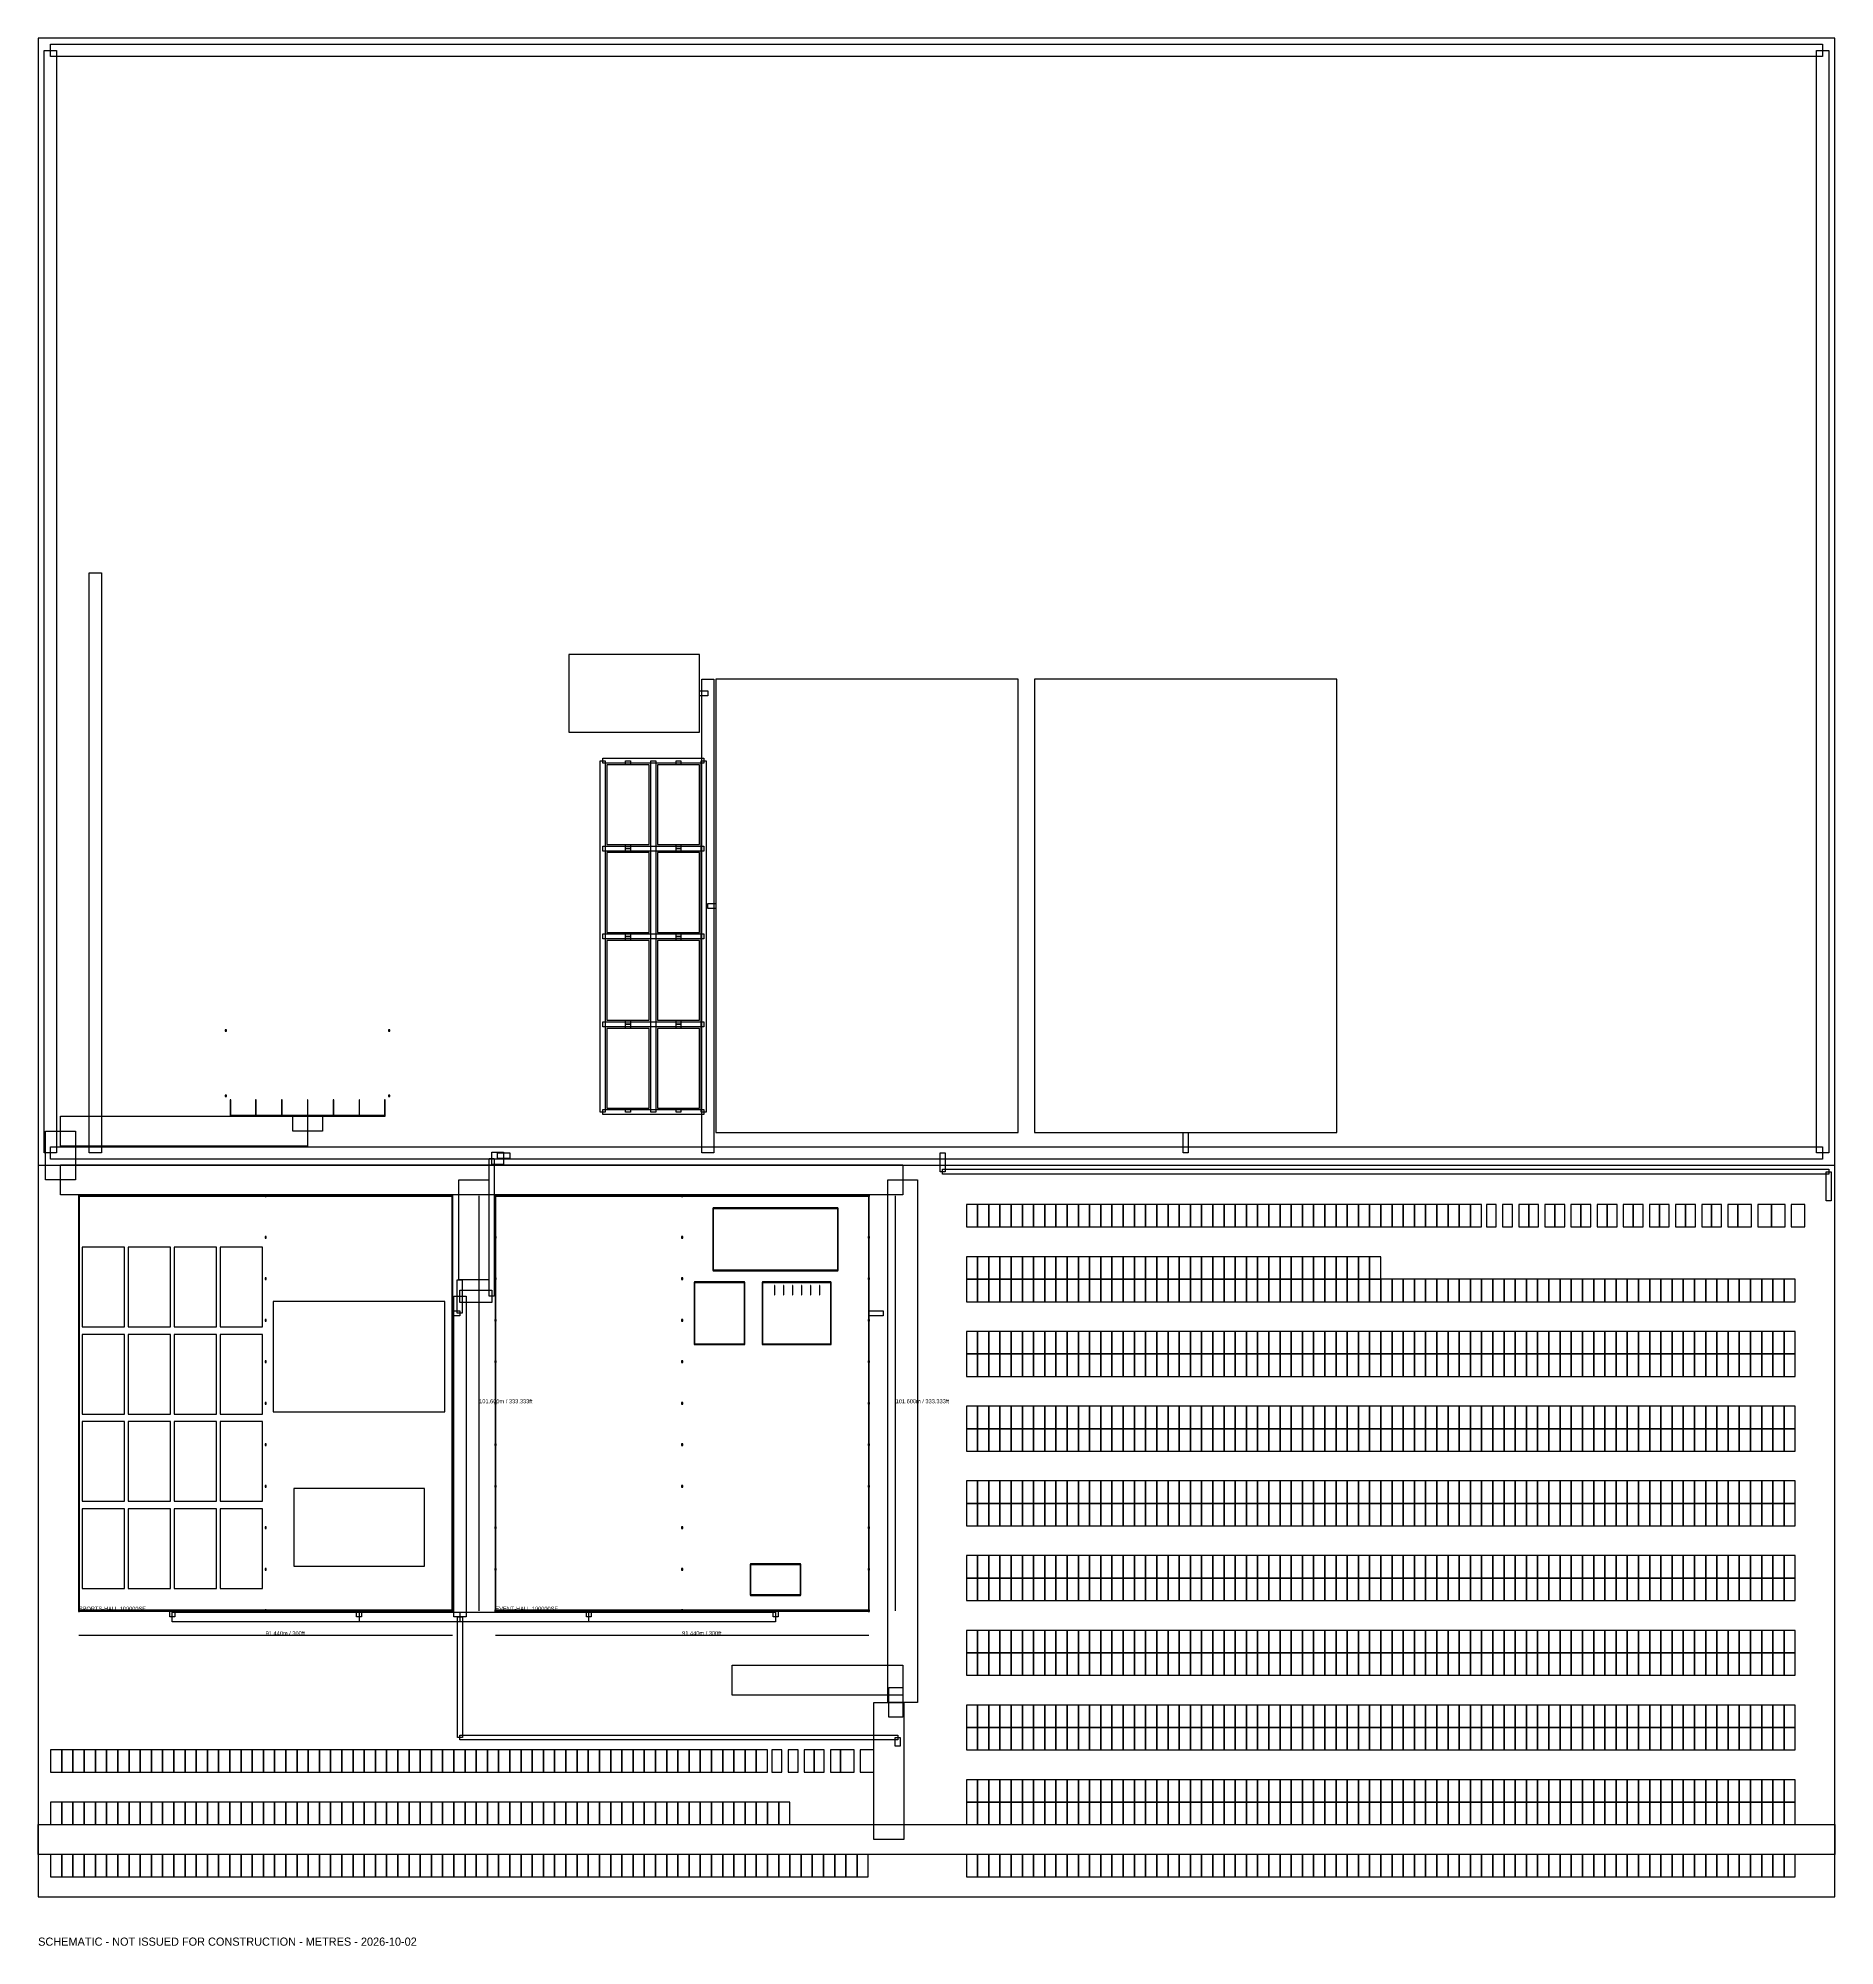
# Model space of a CAD drawing. Header units: metres. Extents: x 0 to 440, y -12 to 455.
import ezdxf

# ---------------------------------------------------------------- set-up
doc = ezdxf.new("R2010")
doc.units = ezdxf.units.M
for name, color, linetype in [('ASSUMED_BOUNDARY', 7, 'CONTINUOUS'), ('COURT_FREE_ZONE', 7, 'CONTINUOUS'), ('DIMENSIONS', 7, 'CONTINUOUS'), ('HALL_EVENT-HALL', 7, 'CONTINUOUS'), ('HALL_SPORTS-HALL', 7, 'CONTINUOUS'), ('IFCCOLUMN', 7, 'CONTINUOUS'), ('IFCDOOR', 7, 'CONTINUOUS'), ('IFCWALL', 7, 'CONTINUOUS'), ('NOTES', 7, 'CONTINUOUS'), ('OUTDOOR_30_ACRES', 7, 'CONTINUOUS'), ('PARKING_L1', 7, 'CONTINUOUS'), ('PARKING_L1_ADA', 7, 'CONTINUOUS'), ('SITE_ROADS', 7, 'CONTINUOUS'), ('SITE_WALKS', 7, 'CONTINUOUS')]:
    doc.layers.add(name, color=color, linetype=linetype)

msp = doc.modelspace()

# ---------------------------------------------------------------- linework, layer by layer
at = {"layer": 'ASSUMED_BOUNDARY'}
msp.add_lwpolyline([(0, 0), (440, 0), (440, 455), (0, 455)], close=True, dxfattribs=at)
at = {"layer": 'COURT_FREE_ZONE'}
for points in [[(130, 285.077971), (162, 285.077971), (162, 304.077971), (130, 304.077971)], [(166, 187.077971), (240, 187.077971), (240, 298.077971), (166, 298.077971)], [(244, 187.077971), (318, 187.077971), (318, 298.077971), (244, 298.077971)], [(139.2736, 257.599571), (149.6368, 257.599571), (149.6368, 277.106771), (139.2736, 277.106771)], [(151.6368, 257.599571), (162, 257.599571), (162, 277.106771), (151.6368, 277.106771)], [(139.2736, 236.092371), (149.6368, 236.092371), (149.6368, 255.599571), (139.2736, 255.599571)], [(151.6368, 236.092371), (162, 236.092371), (162, 255.599571), (151.6368, 255.599571)], [(139.2736, 214.585171), (149.6368, 214.585171), (149.6368, 234.092371), (139.2736, 234.092371)], [(151.6368, 214.585171), (162, 214.585171), (162, 234.092371), (151.6368, 234.092371)], [(139.2736, 193.077971), (149.6368, 193.077971), (149.6368, 212.585171), (139.2736, 212.585171)], [(151.6368, 193.077971), (162, 193.077971), (162, 212.585171), (151.6368, 212.585171)], [(10.762, 139.4944), (21.1252, 139.4944), (21.1252, 159.0016), (10.762, 159.0016)], [(22.0396, 139.4944), (32.4028, 139.4944), (32.4028, 159.0016), (22.0396, 159.0016)], [(33.3172, 139.4944), (43.6804, 139.4944), (43.6804, 159.0016), (33.3172, 159.0016)], [(44.5948, 139.4944), (54.958, 139.4944), (54.958, 159.0016), (44.5948, 159.0016)], [(99.58, 118.6792), (99.58, 145.6792), (57.58, 145.6792), (57.58, 118.6792)], [(10.762, 118.1584), (21.1252, 118.1584), (21.1252, 137.6656), (10.762, 137.6656)], [(22.0396, 118.1584), (32.4028, 118.1584), (32.4028, 137.6656), (22.0396, 137.6656)], [(33.3172, 118.1584), (43.6804, 118.1584), (43.6804, 137.6656), (33.3172, 137.6656)], [(44.5948, 118.1584), (54.958, 118.1584), (54.958, 137.6656), (44.5948, 137.6656)], [(10.762, 96.8224), (21.1252, 96.8224), (21.1252, 116.3296), (10.762, 116.3296)], [(22.0396, 96.8224), (32.4028, 96.8224), (32.4028, 116.3296), (22.0396, 116.3296)], [(33.3172, 96.8224), (43.6804, 96.8224), (43.6804, 116.3296), (33.3172, 116.3296)], [(44.5948, 96.8224), (54.958, 96.8224), (54.958, 116.3296), (44.5948, 116.3296)], [(62.58, 80.9216), (94.58, 80.9216), (94.58, 99.9216), (62.58, 99.9216)], [(10.762, 75.4864), (21.1252, 75.4864), (21.1252, 94.9936), (10.762, 94.9936)], [(22.0396, 75.4864), (32.4028, 75.4864), (32.4028, 94.9936), (22.0396, 94.9936)], [(33.3172, 75.4864), (43.6804, 75.4864), (43.6804, 94.9936), (33.3172, 94.9936)], [(44.5948, 75.4864), (54.958, 75.4864), (54.958, 94.9936), (44.5948, 94.9936)]]:
    msp.add_lwpolyline(points, close=True, dxfattribs=at)
at = {"layer": 'DIMENSIONS'}
for points in [[(108, 70), (108, 171.6)], [(210, 70), (210, 171.6)], [(10, 64), (101.44, 64)], [(112, 64), (203.44, 64)]]:
    msp.add_lwpolyline(points, dxfattribs=at)
at = {"layer": 'HALL_EVENT-HALL'}
msp.add_lwpolyline([(112, 70), (203.44, 70), (203.44, 171.6), (112, 171.6)], close=True, dxfattribs=at)
at = {"layer": 'HALL_SPORTS-HALL'}
msp.add_lwpolyline([(10, 70), (101.44, 70), (101.44, 171.6), (10, 171.6)], close=True, dxfattribs=at)
at = {"layer": 'IFCCOLUMN'}
for points in [[(45.84, 211.917972), (46.16, 211.917972), (46.16, 212.237972), (45.84, 212.237972)], [(85.84, 211.917972), (86.16, 211.917972), (86.16, 212.237972), (85.84, 212.237972)], [(45.84, 195.917972), (46.16, 195.917972), (46.16, 196.237972), (45.84, 196.237972)], [(85.84, 195.917972), (86.16, 195.917972), (86.16, 196.237972), (85.84, 196.237972)], [(9.85, 171.400006), (10.15, 171.400006), (10.15, 171.800006), (9.85, 171.800006)], [(55.570001, 171.400006), (55.870001, 171.400006), (55.870001, 171.800006), (55.570001, 171.800006)], [(101.290002, 171.400006), (101.590002, 171.400006), (101.590002, 171.800006), (101.290002, 171.800006)], [(111.85, 171.400006), (112.15, 171.400006), (112.15, 171.800006), (111.85, 171.800006)], [(157.570001, 171.400006), (157.870001, 171.400006), (157.870001, 171.800006), (157.570001, 171.800006)], [(203.290002, 171.400006), (203.590002, 171.400006), (203.590002, 171.800006), (203.290002, 171.800006)], [(9.85, 161.240002), (10.15, 161.240002), (10.15, 161.640002), (9.85, 161.640002)], [(55.570001, 161.240002), (55.870001, 161.240002), (55.870001, 161.640002), (55.570001, 161.640002)], [(101.290002, 161.240002), (101.590002, 161.240002), (101.590002, 161.640002), (101.290002, 161.640002)], [(111.85, 161.240002), (112.15, 161.240002), (112.15, 161.640002), (111.85, 161.640002)], [(157.570001, 161.240002), (157.870001, 161.240002), (157.870001, 161.640002), (157.570001, 161.640002)], [(203.290002, 161.240002), (203.590002, 161.240002), (203.590002, 161.640002), (203.290002, 161.640002)], [(9.85, 151.079999), (10.15, 151.079999), (10.15, 151.479999), (9.85, 151.479999)], [(55.570001, 151.079999), (55.870001, 151.079999), (55.870001, 151.479999), (55.570001, 151.479999)], [(101.290002, 151.079999), (101.590002, 151.079999), (101.590002, 151.479999), (101.290002, 151.479999)], [(111.85, 151.079999), (112.15, 151.079999), (112.15, 151.479999), (111.85, 151.479999)], [(157.570001, 151.079999), (157.870001, 151.079999), (157.870001, 151.479999), (157.570001, 151.479999)], [(203.290002, 151.079999), (203.590002, 151.079999), (203.590002, 151.479999), (203.290002, 151.479999)], [(9.85, 140.919995), (10.15, 140.919995), (10.15, 141.319995), (9.85, 141.319995)], [(55.570001, 140.919995), (55.870001, 140.919995), (55.870001, 141.319995), (55.570001, 141.319995)], [(101.290002, 140.919995), (101.590002, 140.919995), (101.590002, 141.319995), (101.290002, 141.319995)], [(111.85, 140.919995), (112.15, 140.919995), (112.15, 141.319995), (111.85, 141.319995)], [(157.570001, 140.919995), (157.870001, 140.919995), (157.870001, 141.319995), (157.570001, 141.319995)], [(203.290002, 140.919995), (203.590002, 140.919995), (203.590002, 141.319995), (203.290002, 141.319995)], [(9.85, 130.760007), (10.15, 130.760007), (10.15, 131.160007), (9.85, 131.160007)], [(55.570001, 130.760007), (55.870001, 130.760007), (55.870001, 131.160007), (55.570001, 131.160007)], [(101.290002, 130.760007), (101.590002, 130.760007), (101.590002, 131.160007), (101.290002, 131.160007)], [(111.85, 130.760007), (112.15, 130.760007), (112.15, 131.160007), (111.85, 131.160007)], [(157.570001, 130.760007), (157.870001, 130.760007), (157.870001, 131.160007), (157.570001, 131.160007)], [(203.290002, 130.760007), (203.590002, 130.760007), (203.590002, 131.160007), (203.290002, 131.160007)], [(9.85, 120.600003), (10.15, 120.600003), (10.15, 121.000003), (9.85, 121.000003)], [(55.570001, 120.600003), (55.870001, 120.600003), (55.870001, 121.000003), (55.570001, 121.000003)], [(101.290002, 120.600003), (101.590002, 120.600003), (101.590002, 121.000003), (101.290002, 121.000003)], [(111.85, 120.600003), (112.15, 120.600003), (112.15, 121.000003), (111.85, 121.000003)], [(157.570001, 120.600003), (157.870001, 120.600003), (157.870001, 121.000003), (157.570001, 121.000003)], [(203.290002, 120.600003), (203.590002, 120.600003), (203.590002, 121.000003), (203.290002, 121.000003)], [(9.85, 110.439999), (10.15, 110.439999), (10.15, 110.839999), (9.85, 110.839999)], [(55.570001, 110.439999), (55.870001, 110.439999), (55.870001, 110.839999), (55.570001, 110.839999)], [(101.290002, 110.439999), (101.590002, 110.439999), (101.590002, 110.839999), (101.290002, 110.839999)], [(111.85, 110.439999), (112.15, 110.439999), (112.15, 110.839999), (111.85, 110.839999)], [(157.570001, 110.439999), (157.870001, 110.439999), (157.870001, 110.839999), (157.570001, 110.839999)], [(203.290002, 110.439999), (203.590002, 110.439999), (203.590002, 110.839999), (203.290002, 110.839999)], [(9.85, 100.280003), (10.15, 100.280003), (10.15, 100.680003), (9.85, 100.680003)], [(55.570001, 100.280003), (55.870001, 100.280003), (55.870001, 100.680003), (55.570001, 100.680003)], [(101.290002, 100.280003), (101.590002, 100.280003), (101.590002, 100.680003), (101.290002, 100.680003)], [(111.85, 100.280003), (112.15, 100.280003), (112.15, 100.680003), (111.85, 100.680003)], [(157.570001, 100.280003), (157.870001, 100.280003), (157.870001, 100.680003), (157.570001, 100.680003)], [(203.290002, 100.280003), (203.590002, 100.280003), (203.590002, 100.680003), (203.290002, 100.680003)], [(9.85, 90.12), (10.15, 90.12), (10.15, 90.52), (9.85, 90.52)], [(55.570001, 90.12), (55.870001, 90.12), (55.870001, 90.52), (55.570001, 90.52)], [(101.290002, 90.12), (101.590002, 90.12), (101.590002, 90.52), (101.290002, 90.52)], [(111.85, 90.12), (112.15, 90.12), (112.15, 90.52), (111.85, 90.52)], [(157.570001, 90.12), (157.870001, 90.12), (157.870001, 90.52), (157.570001, 90.52)], [(203.290002, 90.12), (203.590002, 90.12), (203.590002, 90.52), (203.290002, 90.52)], [(9.85, 79.960004), (10.15, 79.960004), (10.15, 80.360004), (9.85, 80.360004)], [(55.570001, 79.960004), (55.870001, 79.960004), (55.870001, 80.360004), (55.570001, 80.360004)], [(101.290002, 79.960004), (101.590002, 79.960004), (101.590002, 80.360004), (101.290002, 80.360004)], [(111.85, 79.960004), (112.15, 79.960004), (112.15, 80.360004), (111.85, 80.360004)], [(157.570001, 79.960004), (157.870001, 79.960004), (157.870001, 80.360004), (157.570001, 80.360004)], [(203.290002, 79.960004), (203.590002, 79.960004), (203.590002, 80.360004), (203.290002, 80.360004)], [(9.85, 69.8), (10.15, 69.8), (10.15, 70.2), (9.85, 70.2)], [(55.570001, 69.8), (55.870001, 69.8), (55.870001, 70.2), (55.570001, 70.2)], [(101.290002, 69.8), (101.590002, 69.8), (101.590002, 70.2), (101.290002, 70.2)], [(111.85, 69.8), (112.15, 69.8), (112.15, 70.2), (111.85, 70.2)], [(157.570001, 69.8), (157.870001, 69.8), (157.870001, 70.2), (157.570001, 70.2)], [(203.290002, 69.8), (203.590002, 69.8), (203.590002, 70.2), (203.290002, 70.2)]]:
    msp.add_lwpolyline(points, close=True, dxfattribs=at)
at = {"layer": 'IFCDOOR'}
for points in [[(31.6408, 171.57), (34.0792, 171.57), (34.0792, 171.63), (31.6408, 171.63)], [(77.3608, 171.57), (79.7992, 171.57), (79.7992, 171.63), (77.3608, 171.63)], [(133.6408, 171.57), (136.0792, 171.57), (136.0792, 171.63), (133.6408, 171.63)], [(179.3608, 171.57), (181.7992, 171.57), (181.7992, 171.63), (179.3608, 171.63)], [(179.97, 153.282), (181.19, 153.282), (181.19, 153.342), (179.97, 153.342)], [(101.41, 144.3712), (101.47, 144.3712), (101.47, 148.0288), (101.41, 148.0288)], [(203.41, 144.3712), (203.47, 144.3712), (203.47, 148.0288), (203.41, 148.0288)], [(166.254, 135.1972), (167.474, 135.1972), (167.474, 135.2572), (166.254, 135.2572)], [(185.1516, 135.1972), (186.3716, 135.1972), (186.3716, 135.2572), (185.1516, 135.2572)], [(9.97, 114.5008), (10.03, 114.5008), (10.03, 116.9392), (9.97, 116.9392)], [(111.97, 114.5008), (112.03, 114.5008), (112.03, 116.9392), (111.97, 116.9392)], [(179.97, 73.78), (181.19, 73.78), (181.19, 73.84), (179.97, 73.84)], [(31.6408, 69.97), (34.0792, 69.97), (34.0792, 70.03), (31.6408, 70.03)], [(77.3608, 69.97), (79.7992, 69.97), (79.7992, 70.03), (77.3608, 70.03)], [(133.6408, 69.97), (136.0792, 69.97), (136.0792, 70.03), (133.6408, 70.03)], [(179.3608, 69.97), (181.7992, 69.97), (181.7992, 70.03), (179.3608, 70.03)]]:
    msp.add_lwpolyline(points, close=True, dxfattribs=at)
at = {"layer": 'IFCWALL'}
for points in [[(47, 191.077971), (47.2, 191.077971), (47.2, 195.077971), (47, 195.077971)], [(53.268333, 191.077971), (53.398333, 191.077971), (53.398333, 195.077971), (53.268333, 195.077971)], [(59.601667, 191.077971), (59.731667, 191.077971), (59.731667, 195.077971), (59.601667, 195.077971)], [(65.935, 191.077971), (66.065, 191.077971), (66.065, 195.077971), (65.935, 195.077971)], [(72.268333, 191.077971), (72.398333, 191.077971), (72.398333, 195.077971), (72.268333, 195.077971)], [(78.601667, 191.077971), (78.731667, 191.077971), (78.731667, 195.077971), (78.601667, 195.077971)], [(84.8, 191.077971), (85, 191.077971), (85, 195.077971), (84.8, 195.077971)], [(47, 191.077971), (85, 191.077971), (85, 191.277971), (47, 191.277971)], [(9.89, 161.54), (10.11, 161.54), (10.11, 171.5), (9.89, 171.5)], [(9.89, 161.54), (10.11, 161.54), (10.11, 171.5), (9.89, 171.5)], [(10.15, 171.49), (55.57, 171.49), (55.57, 171.71), (10.15, 171.71)], [(55.87, 171.49), (101.29, 171.49), (101.29, 171.71), (55.87, 171.71)], [(101.33, 161.54), (101.55, 161.54), (101.55, 171.5), (101.33, 171.5)], [(101.33, 161.54), (101.55, 161.54), (101.55, 171.5), (101.33, 171.5)], [(111.89, 161.54), (112.11, 161.54), (112.11, 171.5), (111.89, 171.5)], [(111.89, 161.54), (112.11, 161.54), (112.11, 171.5), (111.89, 171.5)], [(112.15, 171.49), (157.57, 171.49), (157.57, 171.71), (112.15, 171.71)], [(157.87, 171.49), (203.29, 171.49), (203.29, 171.71), (157.87, 171.71)], [(165.265, 153.312), (165.415, 153.312), (165.415, 168.552), (165.265, 168.552)], [(165.34, 168.477), (195.82, 168.477), (195.82, 168.627), (165.34, 168.627)], [(195.745, 153.312), (195.895, 153.312), (195.895, 168.552), (195.745, 168.552)], [(203.33, 161.54), (203.55, 161.54), (203.55, 171.5), (203.33, 171.5)], [(203.33, 161.54), (203.55, 161.54), (203.55, 171.5), (203.33, 171.5)], [(9.89, 151.38), (10.11, 151.38), (10.11, 161.34), (9.89, 161.34)], [(9.89, 151.38), (10.11, 151.38), (10.11, 161.34), (9.89, 161.34)], [(101.33, 151.38), (101.55, 151.38), (101.55, 161.34), (101.33, 161.34)], [(101.33, 151.38), (101.55, 151.38), (101.55, 161.34), (101.33, 161.34)], [(111.89, 151.38), (112.11, 151.38), (112.11, 161.34), (111.89, 161.34)], [(111.89, 151.38), (112.11, 151.38), (112.11, 161.34), (111.89, 161.34)], [(203.33, 151.38), (203.55, 151.38), (203.55, 161.34), (203.33, 161.34)], [(203.33, 151.38), (203.55, 151.38), (203.55, 161.34), (203.33, 161.34)], [(9.89, 141.22), (10.11, 141.22), (10.11, 151.18), (9.89, 151.18)], [(9.89, 141.22), (10.11, 141.22), (10.11, 151.18), (9.89, 151.18)], [(101.33, 141.22), (101.55, 141.22), (101.55, 151.18), (101.33, 151.18)], [(111.89, 141.22), (112.11, 141.22), (112.11, 151.18), (111.89, 151.18)], [(111.89, 141.22), (112.11, 141.22), (112.11, 151.18), (111.89, 151.18)], [(160.693, 135.2272), (160.843, 135.2272), (160.843, 150.4672), (160.693, 150.4672)], [(160.768, 150.3922), (172.96, 150.3922), (172.96, 150.5422), (160.768, 150.5422)], [(165.34, 153.237), (195.82, 153.237), (195.82, 153.387), (165.34, 153.387)], [(172.885, 135.2272), (173.035, 135.2272), (173.035, 150.4672), (172.885, 150.4672)], [(177.3046, 135.2272), (177.4546, 135.2272), (177.4546, 150.4672), (177.3046, 150.4672)], [(177.3796, 150.3922), (194.1436, 150.3922), (194.1436, 150.5422), (177.3796, 150.5422)], [(180.3396, 147.3172), (180.4196, 147.3172), (180.4196, 149.6172), (180.3396, 149.6172)], [(182.5396, 147.3172), (182.6196, 147.3172), (182.6196, 149.6172), (182.5396, 149.6172)], [(184.7396, 147.3172), (184.8196, 147.3172), (184.8196, 149.6172), (184.7396, 149.6172)], [(186.9396, 147.3172), (187.0196, 147.3172), (187.0196, 149.6172), (186.9396, 149.6172)], [(189.1396, 147.3172), (189.2196, 147.3172), (189.2196, 149.6172), (189.1396, 149.6172)], [(191.3396, 147.3172), (191.4196, 147.3172), (191.4196, 149.6172), (191.3396, 149.6172)], [(194.0686, 135.2272), (194.2186, 135.2272), (194.2186, 150.4672), (194.0686, 150.4672)], [(203.33, 141.22), (203.55, 141.22), (203.55, 151.18), (203.33, 151.18)], [(9.89, 131.06), (10.11, 131.06), (10.11, 141.02), (9.89, 141.02)], [(9.89, 131.06), (10.11, 131.06), (10.11, 141.02), (9.89, 141.02)], [(101.33, 131.06), (101.55, 131.06), (101.55, 141.02), (101.33, 141.02)], [(101.33, 131.06), (101.55, 131.06), (101.55, 141.02), (101.33, 141.02)], [(111.89, 131.06), (112.11, 131.06), (112.11, 141.02), (111.89, 141.02)], [(111.89, 131.06), (112.11, 131.06), (112.11, 141.02), (111.89, 141.02)], [(203.33, 131.06), (203.55, 131.06), (203.55, 141.02), (203.33, 141.02)], [(203.33, 131.06), (203.55, 131.06), (203.55, 141.02), (203.33, 141.02)], [(9.89, 120.9), (10.11, 120.9), (10.11, 130.86), (9.89, 130.86)], [(9.89, 120.9), (10.11, 120.9), (10.11, 130.86), (9.89, 130.86)], [(101.33, 120.9), (101.55, 120.9), (101.55, 130.86), (101.33, 130.86)], [(101.33, 120.9), (101.55, 120.9), (101.55, 130.86), (101.33, 130.86)], [(111.89, 120.9), (112.11, 120.9), (112.11, 130.86), (111.89, 130.86)], [(111.89, 120.9), (112.11, 120.9), (112.11, 130.86), (111.89, 130.86)], [(160.768, 135.1522), (172.96, 135.1522), (172.96, 135.3022), (160.768, 135.3022)], [(177.3796, 135.1522), (194.1436, 135.1522), (194.1436, 135.3022), (177.3796, 135.3022)], [(203.33, 120.9), (203.55, 120.9), (203.55, 130.86), (203.33, 130.86)], [(203.33, 120.9), (203.55, 120.9), (203.55, 130.86), (203.33, 130.86)], [(9.89, 110.74), (10.11, 110.74), (10.11, 120.7), (9.89, 120.7)], [(101.33, 110.74), (101.55, 110.74), (101.55, 120.7), (101.33, 120.7)], [(101.33, 110.74), (101.55, 110.74), (101.55, 120.7), (101.33, 120.7)], [(111.89, 110.74), (112.11, 110.74), (112.11, 120.7), (111.89, 120.7)], [(203.33, 110.74), (203.55, 110.74), (203.55, 120.7), (203.33, 120.7)], [(203.33, 110.74), (203.55, 110.74), (203.55, 120.7), (203.33, 120.7)], [(9.89, 100.58), (10.11, 100.58), (10.11, 110.54), (9.89, 110.54)], [(9.89, 100.58), (10.11, 100.58), (10.11, 110.54), (9.89, 110.54)], [(101.33, 100.58), (101.55, 100.58), (101.55, 110.54), (101.33, 110.54)], [(101.33, 100.58), (101.55, 100.58), (101.55, 110.54), (101.33, 110.54)], [(111.89, 100.58), (112.11, 100.58), (112.11, 110.54), (111.89, 110.54)], [(111.89, 100.58), (112.11, 100.58), (112.11, 110.54), (111.89, 110.54)], [(203.33, 100.58), (203.55, 100.58), (203.55, 110.54), (203.33, 110.54)], [(203.33, 100.58), (203.55, 100.58), (203.55, 110.54), (203.33, 110.54)], [(9.89, 90.42), (10.11, 90.42), (10.11, 100.38), (9.89, 100.38)], [(9.89, 90.42), (10.11, 90.42), (10.11, 100.38), (9.89, 100.38)], [(101.33, 90.42), (101.55, 90.42), (101.55, 100.38), (101.33, 100.38)], [(101.33, 90.42), (101.55, 90.42), (101.55, 100.38), (101.33, 100.38)], [(111.89, 90.42), (112.11, 90.42), (112.11, 100.38), (111.89, 100.38)], [(111.89, 90.42), (112.11, 90.42), (112.11, 100.38), (111.89, 100.38)], [(203.33, 90.42), (203.55, 90.42), (203.55, 100.38), (203.33, 100.38)], [(203.33, 90.42), (203.55, 90.42), (203.55, 100.38), (203.33, 100.38)], [(9.89, 80.26), (10.11, 80.26), (10.11, 90.22), (9.89, 90.22)], [(9.89, 80.26), (10.11, 80.26), (10.11, 90.22), (9.89, 90.22)], [(101.33, 80.26), (101.55, 80.26), (101.55, 90.22), (101.33, 90.22)], [(101.33, 80.26), (101.55, 80.26), (101.55, 90.22), (101.33, 90.22)], [(111.89, 80.26), (112.11, 80.26), (112.11, 90.22), (111.89, 90.22)], [(111.89, 80.26), (112.11, 80.26), (112.11, 90.22), (111.89, 90.22)], [(203.33, 80.26), (203.55, 80.26), (203.55, 90.22), (203.33, 90.22)], [(203.33, 80.26), (203.55, 80.26), (203.55, 90.22), (203.33, 90.22)], [(9.89, 70.1), (10.11, 70.1), (10.11, 80.06), (9.89, 80.06)], [(9.89, 70.1), (10.11, 70.1), (10.11, 80.06), (9.89, 80.06)], [(101.33, 70.1), (101.55, 70.1), (101.55, 80.06), (101.33, 80.06)], [(101.33, 70.1), (101.55, 70.1), (101.55, 80.06), (101.33, 80.06)], [(111.89, 70.1), (112.11, 70.1), (112.11, 80.06), (111.89, 80.06)], [(111.89, 70.1), (112.11, 70.1), (112.11, 80.06), (111.89, 80.06)], [(174.409, 73.81), (174.559, 73.81), (174.559, 81.43), (174.409, 81.43)], [(174.484, 81.355), (186.676, 81.355), (186.676, 81.505), (174.484, 81.505)], [(186.601, 73.81), (186.751, 73.81), (186.751, 81.43), (186.601, 81.43)], [(203.33, 70.1), (203.55, 70.1), (203.55, 80.06), (203.33, 80.06)], [(203.33, 70.1), (203.55, 70.1), (203.55, 80.06), (203.33, 80.06)], [(10.15, 69.89), (55.57, 69.89), (55.57, 70.11), (10.15, 70.11)], [(55.87, 69.89), (101.29, 69.89), (101.29, 70.11), (55.87, 70.11)], [(112.15, 69.89), (157.57, 69.89), (157.57, 70.11), (112.15, 70.11)], [(157.87, 69.89), (203.29, 69.89), (203.29, 70.11), (157.87, 70.11)], [(174.484, 73.735), (186.676, 73.735), (186.676, 73.885), (174.484, 73.885)]]:
    msp.add_lwpolyline(points, close=True, dxfattribs=at)
at = {"layer": 'OUTDOOR_30_ACRES'}
msp.add_lwpolyline([(0, 179.077971), (440, 179.077971), (440, 455), (0, 455)], close=True, dxfattribs=at)
at = {"layer": 'PARKING_L1'}
for points in [[(227.3152, 163.9616), (230.0584, 163.9616), (230.0584, 169.448), (227.3152, 169.448)], [(230.0584, 163.9616), (232.8016, 163.9616), (232.8016, 169.448), (230.0584, 169.448)], [(232.8016, 163.9616), (235.5448, 163.9616), (235.5448, 169.448), (232.8016, 169.448)], [(235.5448, 163.9616), (238.288, 163.9616), (238.288, 169.448), (235.5448, 169.448)], [(238.288, 163.9616), (241.0312, 163.9616), (241.0312, 169.448), (238.288, 169.448)], [(241.0312, 163.9616), (243.7744, 163.9616), (243.7744, 169.448), (241.0312, 169.448)], [(243.7744, 163.9616), (246.5176, 163.9616), (246.5176, 169.448), (243.7744, 169.448)], [(246.5176, 163.9616), (249.2608, 163.9616), (249.2608, 169.448), (246.5176, 169.448)], [(249.2608, 163.9616), (252.004, 163.9616), (252.004, 169.448), (249.2608, 169.448)], [(252.004, 163.9616), (254.7472, 163.9616), (254.7472, 169.448), (252.004, 169.448)], [(254.7472, 163.9616), (257.4904, 163.9616), (257.4904, 169.448), (254.7472, 169.448)], [(257.4904, 163.9616), (260.2336, 163.9616), (260.2336, 169.448), (257.4904, 169.448)], [(260.2336, 163.9616), (262.9768, 163.9616), (262.9768, 169.448), (260.2336, 169.448)], [(262.9768, 163.9616), (265.72, 163.9616), (265.72, 169.448), (262.9768, 169.448)], [(265.72, 163.9616), (268.4632, 163.9616), (268.4632, 169.448), (265.72, 169.448)], [(268.4632, 163.9616), (271.2064, 163.9616), (271.2064, 169.448), (268.4632, 169.448)], [(271.2064, 163.9616), (273.9496, 163.9616), (273.9496, 169.448), (271.2064, 169.448)], [(273.9496, 163.9616), (276.6928, 163.9616), (276.6928, 169.448), (273.9496, 169.448)], [(276.6928, 163.9616), (279.436, 163.9616), (279.436, 169.448), (276.6928, 169.448)], [(279.436, 163.9616), (282.1792, 163.9616), (282.1792, 169.448), (279.436, 169.448)], [(282.1792, 163.9616), (284.9224, 163.9616), (284.9224, 169.448), (282.1792, 169.448)], [(284.9224, 163.9616), (287.6656, 163.9616), (287.6656, 169.448), (284.9224, 169.448)], [(287.6656, 163.9616), (290.4088, 163.9616), (290.4088, 169.448), (287.6656, 169.448)], [(290.4088, 163.9616), (293.152, 163.9616), (293.152, 169.448), (290.4088, 169.448)], [(293.152, 163.9616), (295.8952, 163.9616), (295.8952, 169.448), (293.152, 169.448)], [(295.8952, 163.9616), (298.6384, 163.9616), (298.6384, 169.448), (295.8952, 169.448)], [(298.6384, 163.9616), (301.3816, 163.9616), (301.3816, 169.448), (298.6384, 169.448)], [(301.3816, 163.9616), (304.1248, 163.9616), (304.1248, 169.448), (301.3816, 169.448)], [(304.1248, 163.9616), (306.868, 163.9616), (306.868, 169.448), (304.1248, 169.448)], [(306.868, 163.9616), (309.6112, 163.9616), (309.6112, 169.448), (306.868, 169.448)], [(309.6112, 163.9616), (312.3544, 163.9616), (312.3544, 169.448), (309.6112, 169.448)], [(312.3544, 163.9616), (315.0976, 163.9616), (315.0976, 169.448), (312.3544, 169.448)], [(315.0976, 163.9616), (317.8408, 163.9616), (317.8408, 169.448), (315.0976, 169.448)], [(317.8408, 163.9616), (320.584, 163.9616), (320.584, 169.448), (317.8408, 169.448)], [(320.584, 163.9616), (323.3272, 163.9616), (323.3272, 169.448), (320.584, 169.448)], [(323.3272, 163.9616), (326.0704, 163.9616), (326.0704, 169.448), (323.3272, 169.448)], [(326.0704, 163.9616), (328.8136, 163.9616), (328.8136, 169.448), (326.0704, 169.448)], [(328.8136, 163.9616), (331.5568, 163.9616), (331.5568, 169.448), (328.8136, 169.448)], [(331.5568, 163.9616), (334.3, 163.9616), (334.3, 169.448), (331.5568, 169.448)], [(334.3, 163.9616), (337.0432, 163.9616), (337.0432, 169.448), (334.3, 169.448)], [(337.0432, 163.9616), (339.7864, 163.9616), (339.7864, 169.448), (337.0432, 169.448)], [(339.7864, 163.9616), (342.5296, 163.9616), (342.5296, 169.448), (339.7864, 169.448)], [(342.5296, 163.9616), (345.2728, 163.9616), (345.2728, 169.448), (342.5296, 169.448)], [(345.2728, 163.9616), (348.016, 163.9616), (348.016, 169.448), (345.2728, 169.448)], [(348.016, 163.9616), (350.7592, 163.9616), (350.7592, 169.448), (348.016, 169.448)], [(350.7592, 163.9616), (353.5024, 163.9616), (353.5024, 169.448), (350.7592, 169.448)], [(227.3152, 151.16), (230.0584, 151.16), (230.0584, 156.6464), (227.3152, 156.6464)], [(230.0584, 151.16), (232.8016, 151.16), (232.8016, 156.6464), (230.0584, 156.6464)], [(232.8016, 151.16), (235.5448, 151.16), (235.5448, 156.6464), (232.8016, 156.6464)], [(235.5448, 151.16), (238.288, 151.16), (238.288, 156.6464), (235.5448, 156.6464)], [(238.288, 151.16), (241.0312, 151.16), (241.0312, 156.6464), (238.288, 156.6464)], [(241.0312, 151.16), (243.7744, 151.16), (243.7744, 156.6464), (241.0312, 156.6464)], [(243.7744, 151.16), (246.5176, 151.16), (246.5176, 156.6464), (243.7744, 156.6464)], [(246.5176, 151.16), (249.2608, 151.16), (249.2608, 156.6464), (246.5176, 156.6464)], [(249.2608, 151.16), (252.004, 151.16), (252.004, 156.6464), (249.2608, 156.6464)], [(252.004, 151.16), (254.7472, 151.16), (254.7472, 156.6464), (252.004, 156.6464)], [(254.7472, 151.16), (257.4904, 151.16), (257.4904, 156.6464), (254.7472, 156.6464)], [(257.4904, 151.16), (260.2336, 151.16), (260.2336, 156.6464), (257.4904, 156.6464)], [(260.2336, 151.16), (262.9768, 151.16), (262.9768, 156.6464), (260.2336, 156.6464)], [(262.9768, 151.16), (265.72, 151.16), (265.72, 156.6464), (262.9768, 156.6464)], [(265.72, 151.16), (268.4632, 151.16), (268.4632, 156.6464), (265.72, 156.6464)], [(268.4632, 151.16), (271.2064, 151.16), (271.2064, 156.6464), (268.4632, 156.6464)], [(271.2064, 151.16), (273.9496, 151.16), (273.9496, 156.6464), (271.2064, 156.6464)], [(273.9496, 151.16), (276.6928, 151.16), (276.6928, 156.6464), (273.9496, 156.6464)], [(276.6928, 151.16), (279.436, 151.16), (279.436, 156.6464), (276.6928, 156.6464)], [(279.436, 151.16), (282.1792, 151.16), (282.1792, 156.6464), (279.436, 156.6464)], [(282.1792, 151.16), (284.9224, 151.16), (284.9224, 156.6464), (282.1792, 156.6464)], [(284.9224, 151.16), (287.6656, 151.16), (287.6656, 156.6464), (284.9224, 156.6464)], [(287.6656, 151.16), (290.4088, 151.16), (290.4088, 156.6464), (287.6656, 156.6464)], [(290.4088, 151.16), (293.152, 151.16), (293.152, 156.6464), (290.4088, 156.6464)], [(293.152, 151.16), (295.8952, 151.16), (295.8952, 156.6464), (293.152, 156.6464)], [(295.8952, 151.16), (298.6384, 151.16), (298.6384, 156.6464), (295.8952, 156.6464)], [(298.6384, 151.16), (301.3816, 151.16), (301.3816, 156.6464), (298.6384, 156.6464)], [(301.3816, 151.16), (304.1248, 151.16), (304.1248, 156.6464), (301.3816, 156.6464)], [(304.1248, 151.16), (306.868, 151.16), (306.868, 156.6464), (304.1248, 156.6464)], [(306.868, 151.16), (309.6112, 151.16), (309.6112, 156.6464), (306.868, 156.6464)], [(309.6112, 151.16), (312.3544, 151.16), (312.3544, 156.6464), (309.6112, 156.6464)], [(312.3544, 151.16), (315.0976, 151.16), (315.0976, 156.6464), (312.3544, 156.6464)], [(315.0976, 151.16), (317.8408, 151.16), (317.8408, 156.6464), (315.0976, 156.6464)], [(317.8408, 151.16), (320.584, 151.16), (320.584, 156.6464), (317.8408, 156.6464)], [(320.584, 151.16), (323.3272, 151.16), (323.3272, 156.6464), (320.584, 156.6464)], [(323.3272, 151.16), (326.0704, 151.16), (326.0704, 156.6464), (323.3272, 156.6464)], [(326.0704, 151.16), (328.8136, 151.16), (328.8136, 156.6464), (326.0704, 156.6464)], [(227.3152, 145.6736), (230.0584, 145.6736), (230.0584, 151.16), (227.3152, 151.16)], [(230.0584, 145.6736), (232.8016, 145.6736), (232.8016, 151.16), (230.0584, 151.16)], [(232.8016, 145.6736), (235.5448, 145.6736), (235.5448, 151.16), (232.8016, 151.16)], [(235.5448, 145.6736), (238.288, 145.6736), (238.288, 151.16), (235.5448, 151.16)], [(238.288, 145.6736), (241.0312, 145.6736), (241.0312, 151.16), (238.288, 151.16)], [(241.0312, 145.6736), (243.7744, 145.6736), (243.7744, 151.16), (241.0312, 151.16)], [(243.7744, 145.6736), (246.5176, 145.6736), (246.5176, 151.16), (243.7744, 151.16)], [(246.5176, 145.6736), (249.2608, 145.6736), (249.2608, 151.16), (246.5176, 151.16)], [(249.2608, 145.6736), (252.004, 145.6736), (252.004, 151.16), (249.2608, 151.16)], [(252.004, 145.6736), (254.7472, 145.6736), (254.7472, 151.16), (252.004, 151.16)], [(254.7472, 145.6736), (257.4904, 145.6736), (257.4904, 151.16), (254.7472, 151.16)], [(257.4904, 145.6736), (260.2336, 145.6736), (260.2336, 151.16), (257.4904, 151.16)], [(260.2336, 145.6736), (262.9768, 145.6736), (262.9768, 151.16), (260.2336, 151.16)], [(262.9768, 145.6736), (265.72, 145.6736), (265.72, 151.16), (262.9768, 151.16)], [(265.72, 145.6736), (268.4632, 145.6736), (268.4632, 151.16), (265.72, 151.16)], [(268.4632, 145.6736), (271.2064, 145.6736), (271.2064, 151.16), (268.4632, 151.16)], [(271.2064, 145.6736), (273.9496, 145.6736), (273.9496, 151.16), (271.2064, 151.16)], [(273.9496, 145.6736), (276.6928, 145.6736), (276.6928, 151.16), (273.9496, 151.16)], [(276.6928, 145.6736), (279.436, 145.6736), (279.436, 151.16), (276.6928, 151.16)], [(279.436, 145.6736), (282.1792, 145.6736), (282.1792, 151.16), (279.436, 151.16)], [(282.1792, 145.6736), (284.9224, 145.6736), (284.9224, 151.16), (282.1792, 151.16)], [(284.9224, 145.6736), (287.6656, 145.6736), (287.6656, 151.16), (284.9224, 151.16)], [(287.6656, 145.6736), (290.4088, 145.6736), (290.4088, 151.16), (287.6656, 151.16)], [(290.4088, 145.6736), (293.152, 145.6736), (293.152, 151.16), (290.4088, 151.16)], [(293.152, 145.6736), (295.8952, 145.6736), (295.8952, 151.16), (293.152, 151.16)], [(295.8952, 145.6736), (298.6384, 145.6736), (298.6384, 151.16), (295.8952, 151.16)], [(298.6384, 145.6736), (301.3816, 145.6736), (301.3816, 151.16), (298.6384, 151.16)], [(301.3816, 145.6736), (304.1248, 145.6736), (304.1248, 151.16), (301.3816, 151.16)], [(304.1248, 145.6736), (306.868, 145.6736), (306.868, 151.16), (304.1248, 151.16)], [(306.868, 145.6736), (309.6112, 145.6736), (309.6112, 151.16), (306.868, 151.16)], [(309.6112, 145.6736), (312.3544, 145.6736), (312.3544, 151.16), (309.6112, 151.16)], [(312.3544, 145.6736), (315.0976, 145.6736), (315.0976, 151.16), (312.3544, 151.16)], [(315.0976, 145.6736), (317.8408, 145.6736), (317.8408, 151.16), (315.0976, 151.16)], [(317.8408, 145.6736), (320.584, 145.6736), (320.584, 151.16), (317.8408, 151.16)], [(320.584, 145.6736), (323.3272, 145.6736), (323.3272, 151.16), (320.584, 151.16)], [(323.3272, 145.6736), (326.0704, 145.6736), (326.0704, 151.16), (323.3272, 151.16)], [(326.0704, 145.6736), (328.8136, 145.6736), (328.8136, 151.16), (326.0704, 151.16)], [(328.8136, 145.6736), (331.5568, 145.6736), (331.5568, 151.16), (328.8136, 151.16)], [(331.5568, 145.6736), (334.3, 145.6736), (334.3, 151.16), (331.5568, 151.16)], [(334.3, 145.6736), (337.0432, 145.6736), (337.0432, 151.16), (334.3, 151.16)], [(337.0432, 145.6736), (339.7864, 145.6736), (339.7864, 151.16), (337.0432, 151.16)], [(339.7864, 145.6736), (342.5296, 145.6736), (342.5296, 151.16), (339.7864, 151.16)], [(342.5296, 145.6736), (345.2728, 145.6736), (345.2728, 151.16), (342.5296, 151.16)], [(345.2728, 145.6736), (348.016, 145.6736), (348.016, 151.16), (345.2728, 151.16)], [(348.016, 145.6736), (350.7592, 145.6736), (350.7592, 151.16), (348.016, 151.16)], [(350.7592, 145.6736), (353.5024, 145.6736), (353.5024, 151.16), (350.7592, 151.16)], [(353.5024, 145.6736), (356.2456, 145.6736), (356.2456, 151.16), (353.5024, 151.16)], [(356.2456, 145.6736), (358.9888, 145.6736), (358.9888, 151.16), (356.2456, 151.16)], [(358.9888, 145.6736), (361.732, 145.6736), (361.732, 151.16), (358.9888, 151.16)], [(361.732, 145.6736), (364.4752, 145.6736), (364.4752, 151.16), (361.732, 151.16)], [(364.4752, 145.6736), (367.2184, 145.6736), (367.2184, 151.16), (364.4752, 151.16)], [(367.2184, 145.6736), (369.9616, 145.6736), (369.9616, 151.16), (367.2184, 151.16)], [(369.9616, 145.6736), (372.7048, 145.6736), (372.7048, 151.16), (369.9616, 151.16)], [(372.7048, 145.6736), (375.448, 145.6736), (375.448, 151.16), (372.7048, 151.16)], [(375.448, 145.6736), (378.1912, 145.6736), (378.1912, 151.16), (375.448, 151.16)], [(378.1912, 145.6736), (380.9344, 145.6736), (380.9344, 151.16), (378.1912, 151.16)], [(380.9344, 145.6736), (383.6776, 145.6736), (383.6776, 151.16), (380.9344, 151.16)], [(383.6776, 145.6736), (386.4208, 145.6736), (386.4208, 151.16), (383.6776, 151.16)], [(386.4208, 145.6736), (389.164, 145.6736), (389.164, 151.16), (386.4208, 151.16)], [(389.164, 145.6736), (391.9072, 145.6736), (391.9072, 151.16), (389.164, 151.16)], [(391.9072, 145.6736), (394.6504, 145.6736), (394.6504, 151.16), (391.9072, 151.16)], [(394.6504, 145.6736), (397.3936, 145.6736), (397.3936, 151.16), (394.6504, 151.16)], [(397.3936, 145.6736), (400.1368, 145.6736), (400.1368, 151.16), (397.3936, 151.16)], [(400.1368, 145.6736), (402.88, 145.6736), (402.88, 151.16), (400.1368, 151.16)], [(402.88, 145.6736), (405.6232, 145.6736), (405.6232, 151.16), (402.88, 151.16)], [(405.6232, 145.6736), (408.3664, 145.6736), (408.3664, 151.16), (405.6232, 151.16)], [(408.3664, 145.6736), (411.1096, 145.6736), (411.1096, 151.16), (408.3664, 151.16)], [(411.1096, 145.6736), (413.8528, 145.6736), (413.8528, 151.16), (411.1096, 151.16)], [(413.8528, 145.6736), (416.596, 145.6736), (416.596, 151.16), (413.8528, 151.16)], [(416.596, 145.6736), (419.3392, 145.6736), (419.3392, 151.16), (416.596, 151.16)], [(419.3392, 145.6736), (422.0824, 145.6736), (422.0824, 151.16), (419.3392, 151.16)], [(422.0824, 145.6736), (424.8256, 145.6736), (424.8256, 151.16), (422.0824, 151.16)], [(424.8256, 145.6736), (427.5688, 145.6736), (427.5688, 151.16), (424.8256, 151.16)], [(427.5688, 145.6736), (430.312, 145.6736), (430.312, 151.16), (427.5688, 151.16)], [(227.3152, 132.872), (230.0584, 132.872), (230.0584, 138.3584), (227.3152, 138.3584)], [(230.0584, 132.872), (232.8016, 132.872), (232.8016, 138.3584), (230.0584, 138.3584)], [(232.8016, 132.872), (235.5448, 132.872), (235.5448, 138.3584), (232.8016, 138.3584)], [(235.5448, 132.872), (238.288, 132.872), (238.288, 138.3584), (235.5448, 138.3584)], [(238.288, 132.872), (241.0312, 132.872), (241.0312, 138.3584), (238.288, 138.3584)], [(241.0312, 132.872), (243.7744, 132.872), (243.7744, 138.3584), (241.0312, 138.3584)], [(243.7744, 132.872), (246.5176, 132.872), (246.5176, 138.3584), (243.7744, 138.3584)], [(246.5176, 132.872), (249.2608, 132.872), (249.2608, 138.3584), (246.5176, 138.3584)], [(249.2608, 132.872), (252.004, 132.872), (252.004, 138.3584), (249.2608, 138.3584)], [(252.004, 132.872), (254.7472, 132.872), (254.7472, 138.3584), (252.004, 138.3584)], [(254.7472, 132.872), (257.4904, 132.872), (257.4904, 138.3584), (254.7472, 138.3584)], [(257.4904, 132.872), (260.2336, 132.872), (260.2336, 138.3584), (257.4904, 138.3584)], [(260.2336, 132.872), (262.9768, 132.872), (262.9768, 138.3584), (260.2336, 138.3584)], [(262.9768, 132.872), (265.72, 132.872), (265.72, 138.3584), (262.9768, 138.3584)], [(265.72, 132.872), (268.4632, 132.872), (268.4632, 138.3584), (265.72, 138.3584)], [(268.4632, 132.872), (271.2064, 132.872), (271.2064, 138.3584), (268.4632, 138.3584)], [(271.2064, 132.872), (273.9496, 132.872), (273.9496, 138.3584), (271.2064, 138.3584)], [(273.9496, 132.872), (276.6928, 132.872), (276.6928, 138.3584), (273.9496, 138.3584)], [(276.6928, 132.872), (279.436, 132.872), (279.436, 138.3584), (276.6928, 138.3584)], [(279.436, 132.872), (282.1792, 132.872), (282.1792, 138.3584), (279.436, 138.3584)], [(282.1792, 132.872), (284.9224, 132.872), (284.9224, 138.3584), (282.1792, 138.3584)], [(284.9224, 132.872), (287.6656, 132.872), (287.6656, 138.3584), (284.9224, 138.3584)], [(287.6656, 132.872), (290.4088, 132.872), (290.4088, 138.3584), (287.6656, 138.3584)], [(290.4088, 132.872), (293.152, 132.872), (293.152, 138.3584), (290.4088, 138.3584)], [(293.152, 132.872), (295.8952, 132.872), (295.8952, 138.3584), (293.152, 138.3584)], [(295.8952, 132.872), (298.6384, 132.872), (298.6384, 138.3584), (295.8952, 138.3584)], [(298.6384, 132.872), (301.3816, 132.872), (301.3816, 138.3584), (298.6384, 138.3584)], [(301.3816, 132.872), (304.1248, 132.872), (304.1248, 138.3584), (301.3816, 138.3584)], [(304.1248, 132.872), (306.868, 132.872), (306.868, 138.3584), (304.1248, 138.3584)], [(306.868, 132.872), (309.6112, 132.872), (309.6112, 138.3584), (306.868, 138.3584)], [(309.6112, 132.872), (312.3544, 132.872), (312.3544, 138.3584), (309.6112, 138.3584)], [(312.3544, 132.872), (315.0976, 132.872), (315.0976, 138.3584), (312.3544, 138.3584)], [(315.0976, 132.872), (317.8408, 132.872), (317.8408, 138.3584), (315.0976, 138.3584)], [(317.8408, 132.872), (320.584, 132.872), (320.584, 138.3584), (317.8408, 138.3584)], [(320.584, 132.872), (323.3272, 132.872), (323.3272, 138.3584), (320.584, 138.3584)], [(323.3272, 132.872), (326.0704, 132.872), (326.0704, 138.3584), (323.3272, 138.3584)], [(326.0704, 132.872), (328.8136, 132.872), (328.8136, 138.3584), (326.0704, 138.3584)], [(328.8136, 132.872), (331.5568, 132.872), (331.5568, 138.3584), (328.8136, 138.3584)], [(331.5568, 132.872), (334.3, 132.872), (334.3, 138.3584), (331.5568, 138.3584)], [(334.3, 132.872), (337.0432, 132.872), (337.0432, 138.3584), (334.3, 138.3584)], [(337.0432, 132.872), (339.7864, 132.872), (339.7864, 138.3584), (337.0432, 138.3584)], [(339.7864, 132.872), (342.5296, 132.872), (342.5296, 138.3584), (339.7864, 138.3584)], [(342.5296, 132.872), (345.2728, 132.872), (345.2728, 138.3584), (342.5296, 138.3584)], [(345.2728, 132.872), (348.016, 132.872), (348.016, 138.3584), (345.2728, 138.3584)], [(348.016, 132.872), (350.7592, 132.872), (350.7592, 138.3584), (348.016, 138.3584)], [(350.7592, 132.872), (353.5024, 132.872), (353.5024, 138.3584), (350.7592, 138.3584)], [(353.5024, 132.872), (356.2456, 132.872), (356.2456, 138.3584), (353.5024, 138.3584)], [(356.2456, 132.872), (358.9888, 132.872), (358.9888, 138.3584), (356.2456, 138.3584)], [(358.9888, 132.872), (361.732, 132.872), (361.732, 138.3584), (358.9888, 138.3584)], [(361.732, 132.872), (364.4752, 132.872), (364.4752, 138.3584), (361.732, 138.3584)], [(364.4752, 132.872), (367.2184, 132.872), (367.2184, 138.3584), (364.4752, 138.3584)], [(367.2184, 132.872), (369.9616, 132.872), (369.9616, 138.3584), (367.2184, 138.3584)], [(369.9616, 132.872), (372.7048, 132.872), (372.7048, 138.3584), (369.9616, 138.3584)], [(372.7048, 132.872), (375.448, 132.872), (375.448, 138.3584), (372.7048, 138.3584)], [(375.448, 132.872), (378.1912, 132.872), (378.1912, 138.3584), (375.448, 138.3584)], [(378.1912, 132.872), (380.9344, 132.872), (380.9344, 138.3584), (378.1912, 138.3584)], [(380.9344, 132.872), (383.6776, 132.872), (383.6776, 138.3584), (380.9344, 138.3584)], [(383.6776, 132.872), (386.4208, 132.872), (386.4208, 138.3584), (383.6776, 138.3584)], [(386.4208, 132.872), (389.164, 132.872), (389.164, 138.3584), (386.4208, 138.3584)], [(389.164, 132.872), (391.9072, 132.872), (391.9072, 138.3584), (389.164, 138.3584)], [(391.9072, 132.872), (394.6504, 132.872), (394.6504, 138.3584), (391.9072, 138.3584)], [(394.6504, 132.872), (397.3936, 132.872), (397.3936, 138.3584), (394.6504, 138.3584)], [(397.3936, 132.872), (400.1368, 132.872), (400.1368, 138.3584), (397.3936, 138.3584)], [(400.1368, 132.872), (402.88, 132.872), (402.88, 138.3584), (400.1368, 138.3584)], [(402.88, 132.872), (405.6232, 132.872), (405.6232, 138.3584), (402.88, 138.3584)], [(405.6232, 132.872), (408.3664, 132.872), (408.3664, 138.3584), (405.6232, 138.3584)], [(408.3664, 132.872), (411.1096, 132.872), (411.1096, 138.3584), (408.3664, 138.3584)], [(411.1096, 132.872), (413.8528, 132.872), (413.8528, 138.3584), (411.1096, 138.3584)], [(413.8528, 132.872), (416.596, 132.872), (416.596, 138.3584), (413.8528, 138.3584)], [(416.596, 132.872), (419.3392, 132.872), (419.3392, 138.3584), (416.596, 138.3584)], [(419.3392, 132.872), (422.0824, 132.872), (422.0824, 138.3584), (419.3392, 138.3584)], [(422.0824, 132.872), (424.8256, 132.872), (424.8256, 138.3584), (422.0824, 138.3584)], [(424.8256, 132.872), (427.5688, 132.872), (427.5688, 138.3584), (424.8256, 138.3584)], [(427.5688, 132.872), (430.312, 132.872), (430.312, 138.3584), (427.5688, 138.3584)], [(227.3152, 127.3856), (230.0584, 127.3856), (230.0584, 132.872), (227.3152, 132.872)], [(230.0584, 127.3856), (232.8016, 127.3856), (232.8016, 132.872), (230.0584, 132.872)], [(232.8016, 127.3856), (235.5448, 127.3856), (235.5448, 132.872), (232.8016, 132.872)], [(235.5448, 127.3856), (238.288, 127.3856), (238.288, 132.872), (235.5448, 132.872)], [(238.288, 127.3856), (241.0312, 127.3856), (241.0312, 132.872), (238.288, 132.872)], [(241.0312, 127.3856), (243.7744, 127.3856), (243.7744, 132.872), (241.0312, 132.872)], [(243.7744, 127.3856), (246.5176, 127.3856), (246.5176, 132.872), (243.7744, 132.872)], [(246.5176, 127.3856), (249.2608, 127.3856), (249.2608, 132.872), (246.5176, 132.872)], [(249.2608, 127.3856), (252.004, 127.3856), (252.004, 132.872), (249.2608, 132.872)], [(252.004, 127.3856), (254.7472, 127.3856), (254.7472, 132.872), (252.004, 132.872)], [(254.7472, 127.3856), (257.4904, 127.3856), (257.4904, 132.872), (254.7472, 132.872)], [(257.4904, 127.3856), (260.2336, 127.3856), (260.2336, 132.872), (257.4904, 132.872)], [(260.2336, 127.3856), (262.9768, 127.3856), (262.9768, 132.872), (260.2336, 132.872)], [(262.9768, 127.3856), (265.72, 127.3856), (265.72, 132.872), (262.9768, 132.872)], [(265.72, 127.3856), (268.4632, 127.3856), (268.4632, 132.872), (265.72, 132.872)], [(268.4632, 127.3856), (271.2064, 127.3856), (271.2064, 132.872), (268.4632, 132.872)], [(271.2064, 127.3856), (273.9496, 127.3856), (273.9496, 132.872), (271.2064, 132.872)], [(273.9496, 127.3856), (276.6928, 127.3856), (276.6928, 132.872), (273.9496, 132.872)], [(276.6928, 127.3856), (279.436, 127.3856), (279.436, 132.872), (276.6928, 132.872)], [(279.436, 127.3856), (282.1792, 127.3856), (282.1792, 132.872), (279.436, 132.872)], [(282.1792, 127.3856), (284.9224, 127.3856), (284.9224, 132.872), (282.1792, 132.872)], [(284.9224, 127.3856), (287.6656, 127.3856), (287.6656, 132.872), (284.9224, 132.872)], [(287.6656, 127.3856), (290.4088, 127.3856), (290.4088, 132.872), (287.6656, 132.872)], [(290.4088, 127.3856), (293.152, 127.3856), (293.152, 132.872), (290.4088, 132.872)], [(293.152, 127.3856), (295.8952, 127.3856), (295.8952, 132.872), (293.152, 132.872)], [(295.8952, 127.3856), (298.6384, 127.3856), (298.6384, 132.872), (295.8952, 132.872)], [(298.6384, 127.3856), (301.3816, 127.3856), (301.3816, 132.872), (298.6384, 132.872)], [(301.3816, 127.3856), (304.1248, 127.3856), (304.1248, 132.872), (301.3816, 132.872)], [(304.1248, 127.3856), (306.868, 127.3856), (306.868, 132.872), (304.1248, 132.872)], [(306.868, 127.3856), (309.6112, 127.3856), (309.6112, 132.872), (306.868, 132.872)], [(309.6112, 127.3856), (312.3544, 127.3856), (312.3544, 132.872), (309.6112, 132.872)], [(312.3544, 127.3856), (315.0976, 127.3856), (315.0976, 132.872), (312.3544, 132.872)], [(315.0976, 127.3856), (317.8408, 127.3856), (317.8408, 132.872), (315.0976, 132.872)], [(317.8408, 127.3856), (320.584, 127.3856), (320.584, 132.872), (317.8408, 132.872)], [(320.584, 127.3856), (323.3272, 127.3856), (323.3272, 132.872), (320.584, 132.872)], [(323.3272, 127.3856), (326.0704, 127.3856), (326.0704, 132.872), (323.3272, 132.872)], [(326.0704, 127.3856), (328.8136, 127.3856), (328.8136, 132.872), (326.0704, 132.872)], [(328.8136, 127.3856), (331.5568, 127.3856), (331.5568, 132.872), (328.8136, 132.872)], [(331.5568, 127.3856), (334.3, 127.3856), (334.3, 132.872), (331.5568, 132.872)], [(334.3, 127.3856), (337.0432, 127.3856), (337.0432, 132.872), (334.3, 132.872)], [(337.0432, 127.3856), (339.7864, 127.3856), (339.7864, 132.872), (337.0432, 132.872)], [(339.7864, 127.3856), (342.5296, 127.3856), (342.5296, 132.872), (339.7864, 132.872)], [(342.5296, 127.3856), (345.2728, 127.3856), (345.2728, 132.872), (342.5296, 132.872)], [(345.2728, 127.3856), (348.016, 127.3856), (348.016, 132.872), (345.2728, 132.872)], [(348.016, 127.3856), (350.7592, 127.3856), (350.7592, 132.872), (348.016, 132.872)], [(350.7592, 127.3856), (353.5024, 127.3856), (353.5024, 132.872), (350.7592, 132.872)], [(353.5024, 127.3856), (356.2456, 127.3856), (356.2456, 132.872), (353.5024, 132.872)], [(356.2456, 127.3856), (358.9888, 127.3856), (358.9888, 132.872), (356.2456, 132.872)], [(358.9888, 127.3856), (361.732, 127.3856), (361.732, 132.872), (358.9888, 132.872)], [(361.732, 127.3856), (364.4752, 127.3856), (364.4752, 132.872), (361.732, 132.872)], [(364.4752, 127.3856), (367.2184, 127.3856), (367.2184, 132.872), (364.4752, 132.872)], [(367.2184, 127.3856), (369.9616, 127.3856), (369.9616, 132.872), (367.2184, 132.872)], [(369.9616, 127.3856), (372.7048, 127.3856), (372.7048, 132.872), (369.9616, 132.872)], [(372.7048, 127.3856), (375.448, 127.3856), (375.448, 132.872), (372.7048, 132.872)], [(375.448, 127.3856), (378.1912, 127.3856), (378.1912, 132.872), (375.448, 132.872)], [(378.1912, 127.3856), (380.9344, 127.3856), (380.9344, 132.872), (378.1912, 132.872)], [(380.9344, 127.3856), (383.6776, 127.3856), (383.6776, 132.872), (380.9344, 132.872)], [(383.6776, 127.3856), (386.4208, 127.3856), (386.4208, 132.872), (383.6776, 132.872)], [(386.4208, 127.3856), (389.164, 127.3856), (389.164, 132.872), (386.4208, 132.872)], [(389.164, 127.3856), (391.9072, 127.3856), (391.9072, 132.872), (389.164, 132.872)], [(391.9072, 127.3856), (394.6504, 127.3856), (394.6504, 132.872), (391.9072, 132.872)], [(394.6504, 127.3856), (397.3936, 127.3856), (397.3936, 132.872), (394.6504, 132.872)], [(397.3936, 127.3856), (400.1368, 127.3856), (400.1368, 132.872), (397.3936, 132.872)], [(400.1368, 127.3856), (402.88, 127.3856), (402.88, 132.872), (400.1368, 132.872)], [(402.88, 127.3856), (405.6232, 127.3856), (405.6232, 132.872), (402.88, 132.872)], [(405.6232, 127.3856), (408.3664, 127.3856), (408.3664, 132.872), (405.6232, 132.872)], [(408.3664, 127.3856), (411.1096, 127.3856), (411.1096, 132.872), (408.3664, 132.872)], [(411.1096, 127.3856), (413.8528, 127.3856), (413.8528, 132.872), (411.1096, 132.872)], [(413.8528, 127.3856), (416.596, 127.3856), (416.596, 132.872), (413.8528, 132.872)], [(416.596, 127.3856), (419.3392, 127.3856), (419.3392, 132.872), (416.596, 132.872)], [(419.3392, 127.3856), (422.0824, 127.3856), (422.0824, 132.872), (419.3392, 132.872)], [(422.0824, 127.3856), (424.8256, 127.3856), (424.8256, 132.872), (422.0824, 132.872)], [(424.8256, 127.3856), (427.5688, 127.3856), (427.5688, 132.872), (424.8256, 132.872)], [(427.5688, 127.3856), (430.312, 127.3856), (430.312, 132.872), (427.5688, 132.872)], [(227.3152, 114.584), (230.0584, 114.584), (230.0584, 120.0704), (227.3152, 120.0704)], [(230.0584, 114.584), (232.8016, 114.584), (232.8016, 120.0704), (230.0584, 120.0704)], [(232.8016, 114.584), (235.5448, 114.584), (235.5448, 120.0704), (232.8016, 120.0704)], [(235.5448, 114.584), (238.288, 114.584), (238.288, 120.0704), (235.5448, 120.0704)], [(238.288, 114.584), (241.0312, 114.584), (241.0312, 120.0704), (238.288, 120.0704)], [(241.0312, 114.584), (243.7744, 114.584), (243.7744, 120.0704), (241.0312, 120.0704)], [(243.7744, 114.584), (246.5176, 114.584), (246.5176, 120.0704), (243.7744, 120.0704)], [(246.5176, 114.584), (249.2608, 114.584), (249.2608, 120.0704), (246.5176, 120.0704)], [(249.2608, 114.584), (252.004, 114.584), (252.004, 120.0704), (249.2608, 120.0704)], [(252.004, 114.584), (254.7472, 114.584), (254.7472, 120.0704), (252.004, 120.0704)], [(254.7472, 114.584), (257.4904, 114.584), (257.4904, 120.0704), (254.7472, 120.0704)], [(257.4904, 114.584), (260.2336, 114.584), (260.2336, 120.0704), (257.4904, 120.0704)], [(260.2336, 114.584), (262.9768, 114.584), (262.9768, 120.0704), (260.2336, 120.0704)], [(262.9768, 114.584), (265.72, 114.584), (265.72, 120.0704), (262.9768, 120.0704)], [(265.72, 114.584), (268.4632, 114.584), (268.4632, 120.0704), (265.72, 120.0704)], [(268.4632, 114.584), (271.2064, 114.584), (271.2064, 120.0704), (268.4632, 120.0704)], [(271.2064, 114.584), (273.9496, 114.584), (273.9496, 120.0704), (271.2064, 120.0704)], [(273.9496, 114.584), (276.6928, 114.584), (276.6928, 120.0704), (273.9496, 120.0704)], [(276.6928, 114.584), (279.436, 114.584), (279.436, 120.0704), (276.6928, 120.0704)], [(279.436, 114.584), (282.1792, 114.584), (282.1792, 120.0704), (279.436, 120.0704)], [(282.1792, 114.584), (284.9224, 114.584), (284.9224, 120.0704), (282.1792, 120.0704)], [(284.9224, 114.584), (287.6656, 114.584), (287.6656, 120.0704), (284.9224, 120.0704)], [(287.6656, 114.584), (290.4088, 114.584), (290.4088, 120.0704), (287.6656, 120.0704)], [(290.4088, 114.584), (293.152, 114.584), (293.152, 120.0704), (290.4088, 120.0704)], [(293.152, 114.584), (295.8952, 114.584), (295.8952, 120.0704), (293.152, 120.0704)], [(295.8952, 114.584), (298.6384, 114.584), (298.6384, 120.0704), (295.8952, 120.0704)], [(298.6384, 114.584), (301.3816, 114.584), (301.3816, 120.0704), (298.6384, 120.0704)], [(301.3816, 114.584), (304.1248, 114.584), (304.1248, 120.0704), (301.3816, 120.0704)], [(304.1248, 114.584), (306.868, 114.584), (306.868, 120.0704), (304.1248, 120.0704)], [(306.868, 114.584), (309.6112, 114.584), (309.6112, 120.0704), (306.868, 120.0704)], [(309.6112, 114.584), (312.3544, 114.584), (312.3544, 120.0704), (309.6112, 120.0704)], [(312.3544, 114.584), (315.0976, 114.584), (315.0976, 120.0704), (312.3544, 120.0704)], [(315.0976, 114.584), (317.8408, 114.584), (317.8408, 120.0704), (315.0976, 120.0704)], [(317.8408, 114.584), (320.584, 114.584), (320.584, 120.0704), (317.8408, 120.0704)], [(320.584, 114.584), (323.3272, 114.584), (323.3272, 120.0704), (320.584, 120.0704)], [(323.3272, 114.584), (326.0704, 114.584), (326.0704, 120.0704), (323.3272, 120.0704)], [(326.0704, 114.584), (328.8136, 114.584), (328.8136, 120.0704), (326.0704, 120.0704)], [(328.8136, 114.584), (331.5568, 114.584), (331.5568, 120.0704), (328.8136, 120.0704)], [(331.5568, 114.584), (334.3, 114.584), (334.3, 120.0704), (331.5568, 120.0704)], [(334.3, 114.584), (337.0432, 114.584), (337.0432, 120.0704), (334.3, 120.0704)], [(337.0432, 114.584), (339.7864, 114.584), (339.7864, 120.0704), (337.0432, 120.0704)], [(339.7864, 114.584), (342.5296, 114.584), (342.5296, 120.0704), (339.7864, 120.0704)], [(342.5296, 114.584), (345.2728, 114.584), (345.2728, 120.0704), (342.5296, 120.0704)], [(345.2728, 114.584), (348.016, 114.584), (348.016, 120.0704), (345.2728, 120.0704)], [(348.016, 114.584), (350.7592, 114.584), (350.7592, 120.0704), (348.016, 120.0704)], [(350.7592, 114.584), (353.5024, 114.584), (353.5024, 120.0704), (350.7592, 120.0704)], [(353.5024, 114.584), (356.2456, 114.584), (356.2456, 120.0704), (353.5024, 120.0704)], [(356.2456, 114.584), (358.9888, 114.584), (358.9888, 120.0704), (356.2456, 120.0704)], [(358.9888, 114.584), (361.732, 114.584), (361.732, 120.0704), (358.9888, 120.0704)], [(361.732, 114.584), (364.4752, 114.584), (364.4752, 120.0704), (361.732, 120.0704)], [(364.4752, 114.584), (367.2184, 114.584), (367.2184, 120.0704), (364.4752, 120.0704)], [(367.2184, 114.584), (369.9616, 114.584), (369.9616, 120.0704), (367.2184, 120.0704)], [(369.9616, 114.584), (372.7048, 114.584), (372.7048, 120.0704), (369.9616, 120.0704)], [(372.7048, 114.584), (375.448, 114.584), (375.448, 120.0704), (372.7048, 120.0704)], [(375.448, 114.584), (378.1912, 114.584), (378.1912, 120.0704), (375.448, 120.0704)], [(378.1912, 114.584), (380.9344, 114.584), (380.9344, 120.0704), (378.1912, 120.0704)], [(380.9344, 114.584), (383.6776, 114.584), (383.6776, 120.0704), (380.9344, 120.0704)], [(383.6776, 114.584), (386.4208, 114.584), (386.4208, 120.0704), (383.6776, 120.0704)], [(386.4208, 114.584), (389.164, 114.584), (389.164, 120.0704), (386.4208, 120.0704)], [(389.164, 114.584), (391.9072, 114.584), (391.9072, 120.0704), (389.164, 120.0704)], [(391.9072, 114.584), (394.6504, 114.584), (394.6504, 120.0704), (391.9072, 120.0704)], [(394.6504, 114.584), (397.3936, 114.584), (397.3936, 120.0704), (394.6504, 120.0704)], [(397.3936, 114.584), (400.1368, 114.584), (400.1368, 120.0704), (397.3936, 120.0704)], [(400.1368, 114.584), (402.88, 114.584), (402.88, 120.0704), (400.1368, 120.0704)], [(402.88, 114.584), (405.6232, 114.584), (405.6232, 120.0704), (402.88, 120.0704)], [(405.6232, 114.584), (408.3664, 114.584), (408.3664, 120.0704), (405.6232, 120.0704)], [(408.3664, 114.584), (411.1096, 114.584), (411.1096, 120.0704), (408.3664, 120.0704)], [(411.1096, 114.584), (413.8528, 114.584), (413.8528, 120.0704), (411.1096, 120.0704)], [(413.8528, 114.584), (416.596, 114.584), (416.596, 120.0704), (413.8528, 120.0704)], [(416.596, 114.584), (419.3392, 114.584), (419.3392, 120.0704), (416.596, 120.0704)], [(419.3392, 114.584), (422.0824, 114.584), (422.0824, 120.0704), (419.3392, 120.0704)], [(422.0824, 114.584), (424.8256, 114.584), (424.8256, 120.0704), (422.0824, 120.0704)], [(424.8256, 114.584), (427.5688, 114.584), (427.5688, 120.0704), (424.8256, 120.0704)], [(427.5688, 114.584), (430.312, 114.584), (430.312, 120.0704), (427.5688, 120.0704)], [(227.3152, 109.0976), (230.0584, 109.0976), (230.0584, 114.584), (227.3152, 114.584)], [(230.0584, 109.0976), (232.8016, 109.0976), (232.8016, 114.584), (230.0584, 114.584)], [(232.8016, 109.0976), (235.5448, 109.0976), (235.5448, 114.584), (232.8016, 114.584)], [(235.5448, 109.0976), (238.288, 109.0976), (238.288, 114.584), (235.5448, 114.584)], [(238.288, 109.0976), (241.0312, 109.0976), (241.0312, 114.584), (238.288, 114.584)], [(241.0312, 109.0976), (243.7744, 109.0976), (243.7744, 114.584), (241.0312, 114.584)], [(243.7744, 109.0976), (246.5176, 109.0976), (246.5176, 114.584), (243.7744, 114.584)], [(246.5176, 109.0976), (249.2608, 109.0976), (249.2608, 114.584), (246.5176, 114.584)], [(249.2608, 109.0976), (252.004, 109.0976), (252.004, 114.584), (249.2608, 114.584)], [(252.004, 109.0976), (254.7472, 109.0976), (254.7472, 114.584), (252.004, 114.584)], [(254.7472, 109.0976), (257.4904, 109.0976), (257.4904, 114.584), (254.7472, 114.584)], [(257.4904, 109.0976), (260.2336, 109.0976), (260.2336, 114.584), (257.4904, 114.584)], [(260.2336, 109.0976), (262.9768, 109.0976), (262.9768, 114.584), (260.2336, 114.584)], [(262.9768, 109.0976), (265.72, 109.0976), (265.72, 114.584), (262.9768, 114.584)], [(265.72, 109.0976), (268.4632, 109.0976), (268.4632, 114.584), (265.72, 114.584)], [(268.4632, 109.0976), (271.2064, 109.0976), (271.2064, 114.584), (268.4632, 114.584)], [(271.2064, 109.0976), (273.9496, 109.0976), (273.9496, 114.584), (271.2064, 114.584)], [(273.9496, 109.0976), (276.6928, 109.0976), (276.6928, 114.584), (273.9496, 114.584)], [(276.6928, 109.0976), (279.436, 109.0976), (279.436, 114.584), (276.6928, 114.584)], [(279.436, 109.0976), (282.1792, 109.0976), (282.1792, 114.584), (279.436, 114.584)], [(282.1792, 109.0976), (284.9224, 109.0976), (284.9224, 114.584), (282.1792, 114.584)], [(284.9224, 109.0976), (287.6656, 109.0976), (287.6656, 114.584), (284.9224, 114.584)], [(287.6656, 109.0976), (290.4088, 109.0976), (290.4088, 114.584), (287.6656, 114.584)], [(290.4088, 109.0976), (293.152, 109.0976), (293.152, 114.584), (290.4088, 114.584)], [(293.152, 109.0976), (295.8952, 109.0976), (295.8952, 114.584), (293.152, 114.584)], [(295.8952, 109.0976), (298.6384, 109.0976), (298.6384, 114.584), (295.8952, 114.584)], [(298.6384, 109.0976), (301.3816, 109.0976), (301.3816, 114.584), (298.6384, 114.584)], [(301.3816, 109.0976), (304.1248, 109.0976), (304.1248, 114.584), (301.3816, 114.584)], [(304.1248, 109.0976), (306.868, 109.0976), (306.868, 114.584), (304.1248, 114.584)], [(306.868, 109.0976), (309.6112, 109.0976), (309.6112, 114.584), (306.868, 114.584)], [(309.6112, 109.0976), (312.3544, 109.0976), (312.3544, 114.584), (309.6112, 114.584)], [(312.3544, 109.0976), (315.0976, 109.0976), (315.0976, 114.584), (312.3544, 114.584)], [(315.0976, 109.0976), (317.8408, 109.0976), (317.8408, 114.584), (315.0976, 114.584)], [(317.8408, 109.0976), (320.584, 109.0976), (320.584, 114.584), (317.8408, 114.584)], [(320.584, 109.0976), (323.3272, 109.0976), (323.3272, 114.584), (320.584, 114.584)], [(323.3272, 109.0976), (326.0704, 109.0976), (326.0704, 114.584), (323.3272, 114.584)], [(326.0704, 109.0976), (328.8136, 109.0976), (328.8136, 114.584), (326.0704, 114.584)], [(328.8136, 109.0976), (331.5568, 109.0976), (331.5568, 114.584), (328.8136, 114.584)], [(331.5568, 109.0976), (334.3, 109.0976), (334.3, 114.584), (331.5568, 114.584)], [(334.3, 109.0976), (337.0432, 109.0976), (337.0432, 114.584), (334.3, 114.584)], [(337.0432, 109.0976), (339.7864, 109.0976), (339.7864, 114.584), (337.0432, 114.584)], [(339.7864, 109.0976), (342.5296, 109.0976), (342.5296, 114.584), (339.7864, 114.584)], [(342.5296, 109.0976), (345.2728, 109.0976), (345.2728, 114.584), (342.5296, 114.584)], [(345.2728, 109.0976), (348.016, 109.0976), (348.016, 114.584), (345.2728, 114.584)], [(348.016, 109.0976), (350.7592, 109.0976), (350.7592, 114.584), (348.016, 114.584)], [(350.7592, 109.0976), (353.5024, 109.0976), (353.5024, 114.584), (350.7592, 114.584)], [(353.5024, 109.0976), (356.2456, 109.0976), (356.2456, 114.584), (353.5024, 114.584)], [(356.2456, 109.0976), (358.9888, 109.0976), (358.9888, 114.584), (356.2456, 114.584)], [(358.9888, 109.0976), (361.732, 109.0976), (361.732, 114.584), (358.9888, 114.584)], [(361.732, 109.0976), (364.4752, 109.0976), (364.4752, 114.584), (361.732, 114.584)], [(364.4752, 109.0976), (367.2184, 109.0976), (367.2184, 114.584), (364.4752, 114.584)], [(367.2184, 109.0976), (369.9616, 109.0976), (369.9616, 114.584), (367.2184, 114.584)], [(369.9616, 109.0976), (372.7048, 109.0976), (372.7048, 114.584), (369.9616, 114.584)], [(372.7048, 109.0976), (375.448, 109.0976), (375.448, 114.584), (372.7048, 114.584)], [(375.448, 109.0976), (378.1912, 109.0976), (378.1912, 114.584), (375.448, 114.584)], [(378.1912, 109.0976), (380.9344, 109.0976), (380.9344, 114.584), (378.1912, 114.584)], [(380.9344, 109.0976), (383.6776, 109.0976), (383.6776, 114.584), (380.9344, 114.584)], [(383.6776, 109.0976), (386.4208, 109.0976), (386.4208, 114.584), (383.6776, 114.584)], [(386.4208, 109.0976), (389.164, 109.0976), (389.164, 114.584), (386.4208, 114.584)], [(389.164, 109.0976), (391.9072, 109.0976), (391.9072, 114.584), (389.164, 114.584)], [(391.9072, 109.0976), (394.6504, 109.0976), (394.6504, 114.584), (391.9072, 114.584)], [(394.6504, 109.0976), (397.3936, 109.0976), (397.3936, 114.584), (394.6504, 114.584)], [(397.3936, 109.0976), (400.1368, 109.0976), (400.1368, 114.584), (397.3936, 114.584)], [(400.1368, 109.0976), (402.88, 109.0976), (402.88, 114.584), (400.1368, 114.584)], [(402.88, 109.0976), (405.6232, 109.0976), (405.6232, 114.584), (402.88, 114.584)], [(405.6232, 109.0976), (408.3664, 109.0976), (408.3664, 114.584), (405.6232, 114.584)], [(408.3664, 109.0976), (411.1096, 109.0976), (411.1096, 114.584), (408.3664, 114.584)], [(411.1096, 109.0976), (413.8528, 109.0976), (413.8528, 114.584), (411.1096, 114.584)], [(413.8528, 109.0976), (416.596, 109.0976), (416.596, 114.584), (413.8528, 114.584)], [(416.596, 109.0976), (419.3392, 109.0976), (419.3392, 114.584), (416.596, 114.584)], [(419.3392, 109.0976), (422.0824, 109.0976), (422.0824, 114.584), (419.3392, 114.584)], [(422.0824, 109.0976), (424.8256, 109.0976), (424.8256, 114.584), (422.0824, 114.584)], [(424.8256, 109.0976), (427.5688, 109.0976), (427.5688, 114.584), (424.8256, 114.584)], [(427.5688, 109.0976), (430.312, 109.0976), (430.312, 114.584), (427.5688, 114.584)], [(227.3152, 96.296), (230.0584, 96.296), (230.0584, 101.7824), (227.3152, 101.7824)], [(230.0584, 96.296), (232.8016, 96.296), (232.8016, 101.7824), (230.0584, 101.7824)], [(232.8016, 96.296), (235.5448, 96.296), (235.5448, 101.7824), (232.8016, 101.7824)], [(235.5448, 96.296), (238.288, 96.296), (238.288, 101.7824), (235.5448, 101.7824)], [(238.288, 96.296), (241.0312, 96.296), (241.0312, 101.7824), (238.288, 101.7824)], [(241.0312, 96.296), (243.7744, 96.296), (243.7744, 101.7824), (241.0312, 101.7824)], [(243.7744, 96.296), (246.5176, 96.296), (246.5176, 101.7824), (243.7744, 101.7824)], [(246.5176, 96.296), (249.2608, 96.296), (249.2608, 101.7824), (246.5176, 101.7824)], [(249.2608, 96.296), (252.004, 96.296), (252.004, 101.7824), (249.2608, 101.7824)], [(252.004, 96.296), (254.7472, 96.296), (254.7472, 101.7824), (252.004, 101.7824)], [(254.7472, 96.296), (257.4904, 96.296), (257.4904, 101.7824), (254.7472, 101.7824)], [(257.4904, 96.296), (260.2336, 96.296), (260.2336, 101.7824), (257.4904, 101.7824)], [(260.2336, 96.296), (262.9768, 96.296), (262.9768, 101.7824), (260.2336, 101.7824)], [(262.9768, 96.296), (265.72, 96.296), (265.72, 101.7824), (262.9768, 101.7824)], [(265.72, 96.296), (268.4632, 96.296), (268.4632, 101.7824), (265.72, 101.7824)], [(268.4632, 96.296), (271.2064, 96.296), (271.2064, 101.7824), (268.4632, 101.7824)], [(271.2064, 96.296), (273.9496, 96.296), (273.9496, 101.7824), (271.2064, 101.7824)], [(273.9496, 96.296), (276.6928, 96.296), (276.6928, 101.7824), (273.9496, 101.7824)], [(276.6928, 96.296), (279.436, 96.296), (279.436, 101.7824), (276.6928, 101.7824)], [(279.436, 96.296), (282.1792, 96.296), (282.1792, 101.7824), (279.436, 101.7824)], [(282.1792, 96.296), (284.9224, 96.296), (284.9224, 101.7824), (282.1792, 101.7824)], [(284.9224, 96.296), (287.6656, 96.296), (287.6656, 101.7824), (284.9224, 101.7824)], [(287.6656, 96.296), (290.4088, 96.296), (290.4088, 101.7824), (287.6656, 101.7824)], [(290.4088, 96.296), (293.152, 96.296), (293.152, 101.7824), (290.4088, 101.7824)], [(293.152, 96.296), (295.8952, 96.296), (295.8952, 101.7824), (293.152, 101.7824)], [(295.8952, 96.296), (298.6384, 96.296), (298.6384, 101.7824), (295.8952, 101.7824)], [(298.6384, 96.296), (301.3816, 96.296), (301.3816, 101.7824), (298.6384, 101.7824)], [(301.3816, 96.296), (304.1248, 96.296), (304.1248, 101.7824), (301.3816, 101.7824)], [(304.1248, 96.296), (306.868, 96.296), (306.868, 101.7824), (304.1248, 101.7824)], [(306.868, 96.296), (309.6112, 96.296), (309.6112, 101.7824), (306.868, 101.7824)], [(309.6112, 96.296), (312.3544, 96.296), (312.3544, 101.7824), (309.6112, 101.7824)], [(312.3544, 96.296), (315.0976, 96.296), (315.0976, 101.7824), (312.3544, 101.7824)], [(315.0976, 96.296), (317.8408, 96.296), (317.8408, 101.7824), (315.0976, 101.7824)], [(317.8408, 96.296), (320.584, 96.296), (320.584, 101.7824), (317.8408, 101.7824)], [(320.584, 96.296), (323.3272, 96.296), (323.3272, 101.7824), (320.584, 101.7824)], [(323.3272, 96.296), (326.0704, 96.296), (326.0704, 101.7824), (323.3272, 101.7824)], [(326.0704, 96.296), (328.8136, 96.296), (328.8136, 101.7824), (326.0704, 101.7824)], [(328.8136, 96.296), (331.5568, 96.296), (331.5568, 101.7824), (328.8136, 101.7824)], [(331.5568, 96.296), (334.3, 96.296), (334.3, 101.7824), (331.5568, 101.7824)], [(334.3, 96.296), (337.0432, 96.296), (337.0432, 101.7824), (334.3, 101.7824)], [(337.0432, 96.296), (339.7864, 96.296), (339.7864, 101.7824), (337.0432, 101.7824)], [(339.7864, 96.296), (342.5296, 96.296), (342.5296, 101.7824), (339.7864, 101.7824)], [(342.5296, 96.296), (345.2728, 96.296), (345.2728, 101.7824), (342.5296, 101.7824)], [(345.2728, 96.296), (348.016, 96.296), (348.016, 101.7824), (345.2728, 101.7824)], [(348.016, 96.296), (350.7592, 96.296), (350.7592, 101.7824), (348.016, 101.7824)], [(350.7592, 96.296), (353.5024, 96.296), (353.5024, 101.7824), (350.7592, 101.7824)], [(353.5024, 96.296), (356.2456, 96.296), (356.2456, 101.7824), (353.5024, 101.7824)], [(356.2456, 96.296), (358.9888, 96.296), (358.9888, 101.7824), (356.2456, 101.7824)], [(358.9888, 96.296), (361.732, 96.296), (361.732, 101.7824), (358.9888, 101.7824)], [(361.732, 96.296), (364.4752, 96.296), (364.4752, 101.7824), (361.732, 101.7824)], [(364.4752, 96.296), (367.2184, 96.296), (367.2184, 101.7824), (364.4752, 101.7824)], [(367.2184, 96.296), (369.9616, 96.296), (369.9616, 101.7824), (367.2184, 101.7824)], [(369.9616, 96.296), (372.7048, 96.296), (372.7048, 101.7824), (369.9616, 101.7824)], [(372.7048, 96.296), (375.448, 96.296), (375.448, 101.7824), (372.7048, 101.7824)], [(375.448, 96.296), (378.1912, 96.296), (378.1912, 101.7824), (375.448, 101.7824)], [(378.1912, 96.296), (380.9344, 96.296), (380.9344, 101.7824), (378.1912, 101.7824)], [(380.9344, 96.296), (383.6776, 96.296), (383.6776, 101.7824), (380.9344, 101.7824)], [(383.6776, 96.296), (386.4208, 96.296), (386.4208, 101.7824), (383.6776, 101.7824)], [(386.4208, 96.296), (389.164, 96.296), (389.164, 101.7824), (386.4208, 101.7824)], [(389.164, 96.296), (391.9072, 96.296), (391.9072, 101.7824), (389.164, 101.7824)], [(391.9072, 96.296), (394.6504, 96.296), (394.6504, 101.7824), (391.9072, 101.7824)], [(394.6504, 96.296), (397.3936, 96.296), (397.3936, 101.7824), (394.6504, 101.7824)], [(397.3936, 96.296), (400.1368, 96.296), (400.1368, 101.7824), (397.3936, 101.7824)], [(400.1368, 96.296), (402.88, 96.296), (402.88, 101.7824), (400.1368, 101.7824)], [(402.88, 96.296), (405.6232, 96.296), (405.6232, 101.7824), (402.88, 101.7824)], [(405.6232, 96.296), (408.3664, 96.296), (408.3664, 101.7824), (405.6232, 101.7824)], [(408.3664, 96.296), (411.1096, 96.296), (411.1096, 101.7824), (408.3664, 101.7824)], [(411.1096, 96.296), (413.8528, 96.296), (413.8528, 101.7824), (411.1096, 101.7824)], [(413.8528, 96.296), (416.596, 96.296), (416.596, 101.7824), (413.8528, 101.7824)], [(416.596, 96.296), (419.3392, 96.296), (419.3392, 101.7824), (416.596, 101.7824)], [(419.3392, 96.296), (422.0824, 96.296), (422.0824, 101.7824), (419.3392, 101.7824)], [(422.0824, 96.296), (424.8256, 96.296), (424.8256, 101.7824), (422.0824, 101.7824)], [(424.8256, 96.296), (427.5688, 96.296), (427.5688, 101.7824), (424.8256, 101.7824)], [(427.5688, 96.296), (430.312, 96.296), (430.312, 101.7824), (427.5688, 101.7824)], [(227.3152, 90.8096), (230.0584, 90.8096), (230.0584, 96.296), (227.3152, 96.296)], [(230.0584, 90.8096), (232.8016, 90.8096), (232.8016, 96.296), (230.0584, 96.296)], [(232.8016, 90.8096), (235.5448, 90.8096), (235.5448, 96.296), (232.8016, 96.296)], [(235.5448, 90.8096), (238.288, 90.8096), (238.288, 96.296), (235.5448, 96.296)], [(238.288, 90.8096), (241.0312, 90.8096), (241.0312, 96.296), (238.288, 96.296)], [(241.0312, 90.8096), (243.7744, 90.8096), (243.7744, 96.296), (241.0312, 96.296)], [(243.7744, 90.8096), (246.5176, 90.8096), (246.5176, 96.296), (243.7744, 96.296)], [(246.5176, 90.8096), (249.2608, 90.8096), (249.2608, 96.296), (246.5176, 96.296)], [(249.2608, 90.8096), (252.004, 90.8096), (252.004, 96.296), (249.2608, 96.296)], [(252.004, 90.8096), (254.7472, 90.8096), (254.7472, 96.296), (252.004, 96.296)], [(254.7472, 90.8096), (257.4904, 90.8096), (257.4904, 96.296), (254.7472, 96.296)], [(257.4904, 90.8096), (260.2336, 90.8096), (260.2336, 96.296), (257.4904, 96.296)], [(260.2336, 90.8096), (262.9768, 90.8096), (262.9768, 96.296), (260.2336, 96.296)], [(262.9768, 90.8096), (265.72, 90.8096), (265.72, 96.296), (262.9768, 96.296)], [(265.72, 90.8096), (268.4632, 90.8096), (268.4632, 96.296), (265.72, 96.296)], [(268.4632, 90.8096), (271.2064, 90.8096), (271.2064, 96.296), (268.4632, 96.296)], [(271.2064, 90.8096), (273.9496, 90.8096), (273.9496, 96.296), (271.2064, 96.296)], [(273.9496, 90.8096), (276.6928, 90.8096), (276.6928, 96.296), (273.9496, 96.296)], [(276.6928, 90.8096), (279.436, 90.8096), (279.436, 96.296), (276.6928, 96.296)], [(279.436, 90.8096), (282.1792, 90.8096), (282.1792, 96.296), (279.436, 96.296)], [(282.1792, 90.8096), (284.9224, 90.8096), (284.9224, 96.296), (282.1792, 96.296)], [(284.9224, 90.8096), (287.6656, 90.8096), (287.6656, 96.296), (284.9224, 96.296)], [(287.6656, 90.8096), (290.4088, 90.8096), (290.4088, 96.296), (287.6656, 96.296)], [(290.4088, 90.8096), (293.152, 90.8096), (293.152, 96.296), (290.4088, 96.296)], [(293.152, 90.8096), (295.8952, 90.8096), (295.8952, 96.296), (293.152, 96.296)], [(295.8952, 90.8096), (298.6384, 90.8096), (298.6384, 96.296), (295.8952, 96.296)], [(298.6384, 90.8096), (301.3816, 90.8096), (301.3816, 96.296), (298.6384, 96.296)], [(301.3816, 90.8096), (304.1248, 90.8096), (304.1248, 96.296), (301.3816, 96.296)], [(304.1248, 90.8096), (306.868, 90.8096), (306.868, 96.296), (304.1248, 96.296)], [(306.868, 90.8096), (309.6112, 90.8096), (309.6112, 96.296), (306.868, 96.296)], [(309.6112, 90.8096), (312.3544, 90.8096), (312.3544, 96.296), (309.6112, 96.296)], [(312.3544, 90.8096), (315.0976, 90.8096), (315.0976, 96.296), (312.3544, 96.296)], [(315.0976, 90.8096), (317.8408, 90.8096), (317.8408, 96.296), (315.0976, 96.296)], [(317.8408, 90.8096), (320.584, 90.8096), (320.584, 96.296), (317.8408, 96.296)], [(320.584, 90.8096), (323.3272, 90.8096), (323.3272, 96.296), (320.584, 96.296)], [(323.3272, 90.8096), (326.0704, 90.8096), (326.0704, 96.296), (323.3272, 96.296)], [(326.0704, 90.8096), (328.8136, 90.8096), (328.8136, 96.296), (326.0704, 96.296)], [(328.8136, 90.8096), (331.5568, 90.8096), (331.5568, 96.296), (328.8136, 96.296)], [(331.5568, 90.8096), (334.3, 90.8096), (334.3, 96.296), (331.5568, 96.296)], [(334.3, 90.8096), (337.0432, 90.8096), (337.0432, 96.296), (334.3, 96.296)], [(337.0432, 90.8096), (339.7864, 90.8096), (339.7864, 96.296), (337.0432, 96.296)], [(339.7864, 90.8096), (342.5296, 90.8096), (342.5296, 96.296), (339.7864, 96.296)], [(342.5296, 90.8096), (345.2728, 90.8096), (345.2728, 96.296), (342.5296, 96.296)], [(345.2728, 90.8096), (348.016, 90.8096), (348.016, 96.296), (345.2728, 96.296)], [(348.016, 90.8096), (350.7592, 90.8096), (350.7592, 96.296), (348.016, 96.296)], [(350.7592, 90.8096), (353.5024, 90.8096), (353.5024, 96.296), (350.7592, 96.296)], [(353.5024, 90.8096), (356.2456, 90.8096), (356.2456, 96.296), (353.5024, 96.296)], [(356.2456, 90.8096), (358.9888, 90.8096), (358.9888, 96.296), (356.2456, 96.296)], [(358.9888, 90.8096), (361.732, 90.8096), (361.732, 96.296), (358.9888, 96.296)], [(361.732, 90.8096), (364.4752, 90.8096), (364.4752, 96.296), (361.732, 96.296)], [(364.4752, 90.8096), (367.2184, 90.8096), (367.2184, 96.296), (364.4752, 96.296)], [(367.2184, 90.8096), (369.9616, 90.8096), (369.9616, 96.296), (367.2184, 96.296)], [(369.9616, 90.8096), (372.7048, 90.8096), (372.7048, 96.296), (369.9616, 96.296)], [(372.7048, 90.8096), (375.448, 90.8096), (375.448, 96.296), (372.7048, 96.296)], [(375.448, 90.8096), (378.1912, 90.8096), (378.1912, 96.296), (375.448, 96.296)], [(378.1912, 90.8096), (380.9344, 90.8096), (380.9344, 96.296), (378.1912, 96.296)], [(380.9344, 90.8096), (383.6776, 90.8096), (383.6776, 96.296), (380.9344, 96.296)], [(383.6776, 90.8096), (386.4208, 90.8096), (386.4208, 96.296), (383.6776, 96.296)], [(386.4208, 90.8096), (389.164, 90.8096), (389.164, 96.296), (386.4208, 96.296)], [(389.164, 90.8096), (391.9072, 90.8096), (391.9072, 96.296), (389.164, 96.296)], [(391.9072, 90.8096), (394.6504, 90.8096), (394.6504, 96.296), (391.9072, 96.296)], [(394.6504, 90.8096), (397.3936, 90.8096), (397.3936, 96.296), (394.6504, 96.296)], [(397.3936, 90.8096), (400.1368, 90.8096), (400.1368, 96.296), (397.3936, 96.296)], [(400.1368, 90.8096), (402.88, 90.8096), (402.88, 96.296), (400.1368, 96.296)], [(402.88, 90.8096), (405.6232, 90.8096), (405.6232, 96.296), (402.88, 96.296)], [(405.6232, 90.8096), (408.3664, 90.8096), (408.3664, 96.296), (405.6232, 96.296)], [(408.3664, 90.8096), (411.1096, 90.8096), (411.1096, 96.296), (408.3664, 96.296)], [(411.1096, 90.8096), (413.8528, 90.8096), (413.8528, 96.296), (411.1096, 96.296)], [(413.8528, 90.8096), (416.596, 90.8096), (416.596, 96.296), (413.8528, 96.296)], [(416.596, 90.8096), (419.3392, 90.8096), (419.3392, 96.296), (416.596, 96.296)], [(419.3392, 90.8096), (422.0824, 90.8096), (422.0824, 96.296), (419.3392, 96.296)], [(422.0824, 90.8096), (424.8256, 90.8096), (424.8256, 96.296), (422.0824, 96.296)], [(424.8256, 90.8096), (427.5688, 90.8096), (427.5688, 96.296), (424.8256, 96.296)], [(427.5688, 90.8096), (430.312, 90.8096), (430.312, 96.296), (427.5688, 96.296)], [(227.3152, 78.008), (230.0584, 78.008), (230.0584, 83.4944), (227.3152, 83.4944)], [(230.0584, 78.008), (232.8016, 78.008), (232.8016, 83.4944), (230.0584, 83.4944)], [(232.8016, 78.008), (235.5448, 78.008), (235.5448, 83.4944), (232.8016, 83.4944)], [(235.5448, 78.008), (238.288, 78.008), (238.288, 83.4944), (235.5448, 83.4944)], [(238.288, 78.008), (241.0312, 78.008), (241.0312, 83.4944), (238.288, 83.4944)], [(241.0312, 78.008), (243.7744, 78.008), (243.7744, 83.4944), (241.0312, 83.4944)], [(243.7744, 78.008), (246.5176, 78.008), (246.5176, 83.4944), (243.7744, 83.4944)], [(246.5176, 78.008), (249.2608, 78.008), (249.2608, 83.4944), (246.5176, 83.4944)], [(249.2608, 78.008), (252.004, 78.008), (252.004, 83.4944), (249.2608, 83.4944)], [(252.004, 78.008), (254.7472, 78.008), (254.7472, 83.4944), (252.004, 83.4944)], [(254.7472, 78.008), (257.4904, 78.008), (257.4904, 83.4944), (254.7472, 83.4944)], [(257.4904, 78.008), (260.2336, 78.008), (260.2336, 83.4944), (257.4904, 83.4944)], [(260.2336, 78.008), (262.9768, 78.008), (262.9768, 83.4944), (260.2336, 83.4944)], [(262.9768, 78.008), (265.72, 78.008), (265.72, 83.4944), (262.9768, 83.4944)], [(265.72, 78.008), (268.4632, 78.008), (268.4632, 83.4944), (265.72, 83.4944)], [(268.4632, 78.008), (271.2064, 78.008), (271.2064, 83.4944), (268.4632, 83.4944)], [(271.2064, 78.008), (273.9496, 78.008), (273.9496, 83.4944), (271.2064, 83.4944)], [(273.9496, 78.008), (276.6928, 78.008), (276.6928, 83.4944), (273.9496, 83.4944)], [(276.6928, 78.008), (279.436, 78.008), (279.436, 83.4944), (276.6928, 83.4944)], [(279.436, 78.008), (282.1792, 78.008), (282.1792, 83.4944), (279.436, 83.4944)], [(282.1792, 78.008), (284.9224, 78.008), (284.9224, 83.4944), (282.1792, 83.4944)], [(284.9224, 78.008), (287.6656, 78.008), (287.6656, 83.4944), (284.9224, 83.4944)], [(287.6656, 78.008), (290.4088, 78.008), (290.4088, 83.4944), (287.6656, 83.4944)], [(290.4088, 78.008), (293.152, 78.008), (293.152, 83.4944), (290.4088, 83.4944)], [(293.152, 78.008), (295.8952, 78.008), (295.8952, 83.4944), (293.152, 83.4944)], [(295.8952, 78.008), (298.6384, 78.008), (298.6384, 83.4944), (295.8952, 83.4944)], [(298.6384, 78.008), (301.3816, 78.008), (301.3816, 83.4944), (298.6384, 83.4944)], [(301.3816, 78.008), (304.1248, 78.008), (304.1248, 83.4944), (301.3816, 83.4944)], [(304.1248, 78.008), (306.868, 78.008), (306.868, 83.4944), (304.1248, 83.4944)], [(306.868, 78.008), (309.6112, 78.008), (309.6112, 83.4944), (306.868, 83.4944)], [(309.6112, 78.008), (312.3544, 78.008), (312.3544, 83.4944), (309.6112, 83.4944)], [(312.3544, 78.008), (315.0976, 78.008), (315.0976, 83.4944), (312.3544, 83.4944)], [(315.0976, 78.008), (317.8408, 78.008), (317.8408, 83.4944), (315.0976, 83.4944)], [(317.8408, 78.008), (320.584, 78.008), (320.584, 83.4944), (317.8408, 83.4944)], [(320.584, 78.008), (323.3272, 78.008), (323.3272, 83.4944), (320.584, 83.4944)], [(323.3272, 78.008), (326.0704, 78.008), (326.0704, 83.4944), (323.3272, 83.4944)], [(326.0704, 78.008), (328.8136, 78.008), (328.8136, 83.4944), (326.0704, 83.4944)], [(328.8136, 78.008), (331.5568, 78.008), (331.5568, 83.4944), (328.8136, 83.4944)], [(331.5568, 78.008), (334.3, 78.008), (334.3, 83.4944), (331.5568, 83.4944)], [(334.3, 78.008), (337.0432, 78.008), (337.0432, 83.4944), (334.3, 83.4944)], [(337.0432, 78.008), (339.7864, 78.008), (339.7864, 83.4944), (337.0432, 83.4944)], [(339.7864, 78.008), (342.5296, 78.008), (342.5296, 83.4944), (339.7864, 83.4944)], [(342.5296, 78.008), (345.2728, 78.008), (345.2728, 83.4944), (342.5296, 83.4944)], [(345.2728, 78.008), (348.016, 78.008), (348.016, 83.4944), (345.2728, 83.4944)], [(348.016, 78.008), (350.7592, 78.008), (350.7592, 83.4944), (348.016, 83.4944)], [(350.7592, 78.008), (353.5024, 78.008), (353.5024, 83.4944), (350.7592, 83.4944)], [(353.5024, 78.008), (356.2456, 78.008), (356.2456, 83.4944), (353.5024, 83.4944)], [(356.2456, 78.008), (358.9888, 78.008), (358.9888, 83.4944), (356.2456, 83.4944)], [(358.9888, 78.008), (361.732, 78.008), (361.732, 83.4944), (358.9888, 83.4944)], [(361.732, 78.008), (364.4752, 78.008), (364.4752, 83.4944), (361.732, 83.4944)], [(364.4752, 78.008), (367.2184, 78.008), (367.2184, 83.4944), (364.4752, 83.4944)], [(367.2184, 78.008), (369.9616, 78.008), (369.9616, 83.4944), (367.2184, 83.4944)], [(369.9616, 78.008), (372.7048, 78.008), (372.7048, 83.4944), (369.9616, 83.4944)], [(372.7048, 78.008), (375.448, 78.008), (375.448, 83.4944), (372.7048, 83.4944)], [(375.448, 78.008), (378.1912, 78.008), (378.1912, 83.4944), (375.448, 83.4944)], [(378.1912, 78.008), (380.9344, 78.008), (380.9344, 83.4944), (378.1912, 83.4944)], [(380.9344, 78.008), (383.6776, 78.008), (383.6776, 83.4944), (380.9344, 83.4944)], [(383.6776, 78.008), (386.4208, 78.008), (386.4208, 83.4944), (383.6776, 83.4944)], [(386.4208, 78.008), (389.164, 78.008), (389.164, 83.4944), (386.4208, 83.4944)], [(389.164, 78.008), (391.9072, 78.008), (391.9072, 83.4944), (389.164, 83.4944)], [(391.9072, 78.008), (394.6504, 78.008), (394.6504, 83.4944), (391.9072, 83.4944)], [(394.6504, 78.008), (397.3936, 78.008), (397.3936, 83.4944), (394.6504, 83.4944)], [(397.3936, 78.008), (400.1368, 78.008), (400.1368, 83.4944), (397.3936, 83.4944)], [(400.1368, 78.008), (402.88, 78.008), (402.88, 83.4944), (400.1368, 83.4944)], [(402.88, 78.008), (405.6232, 78.008), (405.6232, 83.4944), (402.88, 83.4944)], [(405.6232, 78.008), (408.3664, 78.008), (408.3664, 83.4944), (405.6232, 83.4944)], [(408.3664, 78.008), (411.1096, 78.008), (411.1096, 83.4944), (408.3664, 83.4944)], [(411.1096, 78.008), (413.8528, 78.008), (413.8528, 83.4944), (411.1096, 83.4944)], [(413.8528, 78.008), (416.596, 78.008), (416.596, 83.4944), (413.8528, 83.4944)], [(416.596, 78.008), (419.3392, 78.008), (419.3392, 83.4944), (416.596, 83.4944)], [(419.3392, 78.008), (422.0824, 78.008), (422.0824, 83.4944), (419.3392, 83.4944)], [(422.0824, 78.008), (424.8256, 78.008), (424.8256, 83.4944), (422.0824, 83.4944)], [(424.8256, 78.008), (427.5688, 78.008), (427.5688, 83.4944), (424.8256, 83.4944)], [(427.5688, 78.008), (430.312, 78.008), (430.312, 83.4944), (427.5688, 83.4944)], [(227.3152, 72.5216), (230.0584, 72.5216), (230.0584, 78.008), (227.3152, 78.008)], [(230.0584, 72.5216), (232.8016, 72.5216), (232.8016, 78.008), (230.0584, 78.008)], [(232.8016, 72.5216), (235.5448, 72.5216), (235.5448, 78.008), (232.8016, 78.008)], [(235.5448, 72.5216), (238.288, 72.5216), (238.288, 78.008), (235.5448, 78.008)], [(238.288, 72.5216), (241.0312, 72.5216), (241.0312, 78.008), (238.288, 78.008)], [(241.0312, 72.5216), (243.7744, 72.5216), (243.7744, 78.008), (241.0312, 78.008)], [(243.7744, 72.5216), (246.5176, 72.5216), (246.5176, 78.008), (243.7744, 78.008)], [(246.5176, 72.5216), (249.2608, 72.5216), (249.2608, 78.008), (246.5176, 78.008)], [(249.2608, 72.5216), (252.004, 72.5216), (252.004, 78.008), (249.2608, 78.008)], [(252.004, 72.5216), (254.7472, 72.5216), (254.7472, 78.008), (252.004, 78.008)], [(254.7472, 72.5216), (257.4904, 72.5216), (257.4904, 78.008), (254.7472, 78.008)], [(257.4904, 72.5216), (260.2336, 72.5216), (260.2336, 78.008), (257.4904, 78.008)], [(260.2336, 72.5216), (262.9768, 72.5216), (262.9768, 78.008), (260.2336, 78.008)], [(262.9768, 72.5216), (265.72, 72.5216), (265.72, 78.008), (262.9768, 78.008)], [(265.72, 72.5216), (268.4632, 72.5216), (268.4632, 78.008), (265.72, 78.008)], [(268.4632, 72.5216), (271.2064, 72.5216), (271.2064, 78.008), (268.4632, 78.008)], [(271.2064, 72.5216), (273.9496, 72.5216), (273.9496, 78.008), (271.2064, 78.008)], [(273.9496, 72.5216), (276.6928, 72.5216), (276.6928, 78.008), (273.9496, 78.008)], [(276.6928, 72.5216), (279.436, 72.5216), (279.436, 78.008), (276.6928, 78.008)], [(279.436, 72.5216), (282.1792, 72.5216), (282.1792, 78.008), (279.436, 78.008)], [(282.1792, 72.5216), (284.9224, 72.5216), (284.9224, 78.008), (282.1792, 78.008)], [(284.9224, 72.5216), (287.6656, 72.5216), (287.6656, 78.008), (284.9224, 78.008)], [(287.6656, 72.5216), (290.4088, 72.5216), (290.4088, 78.008), (287.6656, 78.008)], [(290.4088, 72.5216), (293.152, 72.5216), (293.152, 78.008), (290.4088, 78.008)], [(293.152, 72.5216), (295.8952, 72.5216), (295.8952, 78.008), (293.152, 78.008)], [(295.8952, 72.5216), (298.6384, 72.5216), (298.6384, 78.008), (295.8952, 78.008)], [(298.6384, 72.5216), (301.3816, 72.5216), (301.3816, 78.008), (298.6384, 78.008)], [(301.3816, 72.5216), (304.1248, 72.5216), (304.1248, 78.008), (301.3816, 78.008)], [(304.1248, 72.5216), (306.868, 72.5216), (306.868, 78.008), (304.1248, 78.008)], [(306.868, 72.5216), (309.6112, 72.5216), (309.6112, 78.008), (306.868, 78.008)], [(309.6112, 72.5216), (312.3544, 72.5216), (312.3544, 78.008), (309.6112, 78.008)], [(312.3544, 72.5216), (315.0976, 72.5216), (315.0976, 78.008), (312.3544, 78.008)], [(315.0976, 72.5216), (317.8408, 72.5216), (317.8408, 78.008), (315.0976, 78.008)], [(317.8408, 72.5216), (320.584, 72.5216), (320.584, 78.008), (317.8408, 78.008)], [(320.584, 72.5216), (323.3272, 72.5216), (323.3272, 78.008), (320.584, 78.008)], [(323.3272, 72.5216), (326.0704, 72.5216), (326.0704, 78.008), (323.3272, 78.008)], [(326.0704, 72.5216), (328.8136, 72.5216), (328.8136, 78.008), (326.0704, 78.008)], [(328.8136, 72.5216), (331.5568, 72.5216), (331.5568, 78.008), (328.8136, 78.008)], [(331.5568, 72.5216), (334.3, 72.5216), (334.3, 78.008), (331.5568, 78.008)], [(334.3, 72.5216), (337.0432, 72.5216), (337.0432, 78.008), (334.3, 78.008)], [(337.0432, 72.5216), (339.7864, 72.5216), (339.7864, 78.008), (337.0432, 78.008)], [(339.7864, 72.5216), (342.5296, 72.5216), (342.5296, 78.008), (339.7864, 78.008)], [(342.5296, 72.5216), (345.2728, 72.5216), (345.2728, 78.008), (342.5296, 78.008)], [(345.2728, 72.5216), (348.016, 72.5216), (348.016, 78.008), (345.2728, 78.008)], [(348.016, 72.5216), (350.7592, 72.5216), (350.7592, 78.008), (348.016, 78.008)], [(350.7592, 72.5216), (353.5024, 72.5216), (353.5024, 78.008), (350.7592, 78.008)], [(353.5024, 72.5216), (356.2456, 72.5216), (356.2456, 78.008), (353.5024, 78.008)], [(356.2456, 72.5216), (358.9888, 72.5216), (358.9888, 78.008), (356.2456, 78.008)], [(358.9888, 72.5216), (361.732, 72.5216), (361.732, 78.008), (358.9888, 78.008)], [(361.732, 72.5216), (364.4752, 72.5216), (364.4752, 78.008), (361.732, 78.008)], [(364.4752, 72.5216), (367.2184, 72.5216), (367.2184, 78.008), (364.4752, 78.008)], [(367.2184, 72.5216), (369.9616, 72.5216), (369.9616, 78.008), (367.2184, 78.008)], [(369.9616, 72.5216), (372.7048, 72.5216), (372.7048, 78.008), (369.9616, 78.008)], [(372.7048, 72.5216), (375.448, 72.5216), (375.448, 78.008), (372.7048, 78.008)], [(375.448, 72.5216), (378.1912, 72.5216), (378.1912, 78.008), (375.448, 78.008)], [(378.1912, 72.5216), (380.9344, 72.5216), (380.9344, 78.008), (378.1912, 78.008)], [(380.9344, 72.5216), (383.6776, 72.5216), (383.6776, 78.008), (380.9344, 78.008)], [(383.6776, 72.5216), (386.4208, 72.5216), (386.4208, 78.008), (383.6776, 78.008)], [(386.4208, 72.5216), (389.164, 72.5216), (389.164, 78.008), (386.4208, 78.008)], [(389.164, 72.5216), (391.9072, 72.5216), (391.9072, 78.008), (389.164, 78.008)], [(391.9072, 72.5216), (394.6504, 72.5216), (394.6504, 78.008), (391.9072, 78.008)], [(394.6504, 72.5216), (397.3936, 72.5216), (397.3936, 78.008), (394.6504, 78.008)], [(397.3936, 72.5216), (400.1368, 72.5216), (400.1368, 78.008), (397.3936, 78.008)], [(400.1368, 72.5216), (402.88, 72.5216), (402.88, 78.008), (400.1368, 78.008)], [(402.88, 72.5216), (405.6232, 72.5216), (405.6232, 78.008), (402.88, 78.008)], [(405.6232, 72.5216), (408.3664, 72.5216), (408.3664, 78.008), (405.6232, 78.008)], [(408.3664, 72.5216), (411.1096, 72.5216), (411.1096, 78.008), (408.3664, 78.008)], [(411.1096, 72.5216), (413.8528, 72.5216), (413.8528, 78.008), (411.1096, 78.008)], [(413.8528, 72.5216), (416.596, 72.5216), (416.596, 78.008), (413.8528, 78.008)], [(416.596, 72.5216), (419.3392, 72.5216), (419.3392, 78.008), (416.596, 78.008)], [(419.3392, 72.5216), (422.0824, 72.5216), (422.0824, 78.008), (419.3392, 78.008)], [(422.0824, 72.5216), (424.8256, 72.5216), (424.8256, 78.008), (422.0824, 78.008)], [(424.8256, 72.5216), (427.5688, 72.5216), (427.5688, 78.008), (424.8256, 78.008)], [(427.5688, 72.5216), (430.312, 72.5216), (430.312, 78.008), (427.5688, 78.008)], [(227.3152, 59.72), (230.0584, 59.72), (230.0584, 65.2064), (227.3152, 65.2064)], [(230.0584, 59.72), (232.8016, 59.72), (232.8016, 65.2064), (230.0584, 65.2064)], [(232.8016, 59.72), (235.5448, 59.72), (235.5448, 65.2064), (232.8016, 65.2064)], [(235.5448, 59.72), (238.288, 59.72), (238.288, 65.2064), (235.5448, 65.2064)], [(238.288, 59.72), (241.0312, 59.72), (241.0312, 65.2064), (238.288, 65.2064)], [(241.0312, 59.72), (243.7744, 59.72), (243.7744, 65.2064), (241.0312, 65.2064)], [(243.7744, 59.72), (246.5176, 59.72), (246.5176, 65.2064), (243.7744, 65.2064)], [(246.5176, 59.72), (249.2608, 59.72), (249.2608, 65.2064), (246.5176, 65.2064)], [(249.2608, 59.72), (252.004, 59.72), (252.004, 65.2064), (249.2608, 65.2064)], [(252.004, 59.72), (254.7472, 59.72), (254.7472, 65.2064), (252.004, 65.2064)], [(254.7472, 59.72), (257.4904, 59.72), (257.4904, 65.2064), (254.7472, 65.2064)], [(257.4904, 59.72), (260.2336, 59.72), (260.2336, 65.2064), (257.4904, 65.2064)], [(260.2336, 59.72), (262.9768, 59.72), (262.9768, 65.2064), (260.2336, 65.2064)], [(262.9768, 59.72), (265.72, 59.72), (265.72, 65.2064), (262.9768, 65.2064)], [(265.72, 59.72), (268.4632, 59.72), (268.4632, 65.2064), (265.72, 65.2064)], [(268.4632, 59.72), (271.2064, 59.72), (271.2064, 65.2064), (268.4632, 65.2064)], [(271.2064, 59.72), (273.9496, 59.72), (273.9496, 65.2064), (271.2064, 65.2064)], [(273.9496, 59.72), (276.6928, 59.72), (276.6928, 65.2064), (273.9496, 65.2064)], [(276.6928, 59.72), (279.436, 59.72), (279.436, 65.2064), (276.6928, 65.2064)], [(279.436, 59.72), (282.1792, 59.72), (282.1792, 65.2064), (279.436, 65.2064)], [(282.1792, 59.72), (284.9224, 59.72), (284.9224, 65.2064), (282.1792, 65.2064)], [(284.9224, 59.72), (287.6656, 59.72), (287.6656, 65.2064), (284.9224, 65.2064)], [(287.6656, 59.72), (290.4088, 59.72), (290.4088, 65.2064), (287.6656, 65.2064)], [(290.4088, 59.72), (293.152, 59.72), (293.152, 65.2064), (290.4088, 65.2064)], [(293.152, 59.72), (295.8952, 59.72), (295.8952, 65.2064), (293.152, 65.2064)], [(295.8952, 59.72), (298.6384, 59.72), (298.6384, 65.2064), (295.8952, 65.2064)], [(298.6384, 59.72), (301.3816, 59.72), (301.3816, 65.2064), (298.6384, 65.2064)], [(301.3816, 59.72), (304.1248, 59.72), (304.1248, 65.2064), (301.3816, 65.2064)], [(304.1248, 59.72), (306.868, 59.72), (306.868, 65.2064), (304.1248, 65.2064)], [(306.868, 59.72), (309.6112, 59.72), (309.6112, 65.2064), (306.868, 65.2064)], [(309.6112, 59.72), (312.3544, 59.72), (312.3544, 65.2064), (309.6112, 65.2064)], [(312.3544, 59.72), (315.0976, 59.72), (315.0976, 65.2064), (312.3544, 65.2064)], [(315.0976, 59.72), (317.8408, 59.72), (317.8408, 65.2064), (315.0976, 65.2064)], [(317.8408, 59.72), (320.584, 59.72), (320.584, 65.2064), (317.8408, 65.2064)], [(320.584, 59.72), (323.3272, 59.72), (323.3272, 65.2064), (320.584, 65.2064)], [(323.3272, 59.72), (326.0704, 59.72), (326.0704, 65.2064), (323.3272, 65.2064)], [(326.0704, 59.72), (328.8136, 59.72), (328.8136, 65.2064), (326.0704, 65.2064)], [(328.8136, 59.72), (331.5568, 59.72), (331.5568, 65.2064), (328.8136, 65.2064)], [(331.5568, 59.72), (334.3, 59.72), (334.3, 65.2064), (331.5568, 65.2064)], [(334.3, 59.72), (337.0432, 59.72), (337.0432, 65.2064), (334.3, 65.2064)], [(337.0432, 59.72), (339.7864, 59.72), (339.7864, 65.2064), (337.0432, 65.2064)], [(339.7864, 59.72), (342.5296, 59.72), (342.5296, 65.2064), (339.7864, 65.2064)], [(342.5296, 59.72), (345.2728, 59.72), (345.2728, 65.2064), (342.5296, 65.2064)], [(345.2728, 59.72), (348.016, 59.72), (348.016, 65.2064), (345.2728, 65.2064)], [(348.016, 59.72), (350.7592, 59.72), (350.7592, 65.2064), (348.016, 65.2064)], [(350.7592, 59.72), (353.5024, 59.72), (353.5024, 65.2064), (350.7592, 65.2064)], [(353.5024, 59.72), (356.2456, 59.72), (356.2456, 65.2064), (353.5024, 65.2064)], [(356.2456, 59.72), (358.9888, 59.72), (358.9888, 65.2064), (356.2456, 65.2064)], [(358.9888, 59.72), (361.732, 59.72), (361.732, 65.2064), (358.9888, 65.2064)], [(361.732, 59.72), (364.4752, 59.72), (364.4752, 65.2064), (361.732, 65.2064)], [(364.4752, 59.72), (367.2184, 59.72), (367.2184, 65.2064), (364.4752, 65.2064)], [(367.2184, 59.72), (369.9616, 59.72), (369.9616, 65.2064), (367.2184, 65.2064)], [(369.9616, 59.72), (372.7048, 59.72), (372.7048, 65.2064), (369.9616, 65.2064)], [(372.7048, 59.72), (375.448, 59.72), (375.448, 65.2064), (372.7048, 65.2064)], [(375.448, 59.72), (378.1912, 59.72), (378.1912, 65.2064), (375.448, 65.2064)], [(378.1912, 59.72), (380.9344, 59.72), (380.9344, 65.2064), (378.1912, 65.2064)], [(380.9344, 59.72), (383.6776, 59.72), (383.6776, 65.2064), (380.9344, 65.2064)], [(383.6776, 59.72), (386.4208, 59.72), (386.4208, 65.2064), (383.6776, 65.2064)], [(386.4208, 59.72), (389.164, 59.72), (389.164, 65.2064), (386.4208, 65.2064)], [(389.164, 59.72), (391.9072, 59.72), (391.9072, 65.2064), (389.164, 65.2064)], [(391.9072, 59.72), (394.6504, 59.72), (394.6504, 65.2064), (391.9072, 65.2064)], [(394.6504, 59.72), (397.3936, 59.72), (397.3936, 65.2064), (394.6504, 65.2064)], [(397.3936, 59.72), (400.1368, 59.72), (400.1368, 65.2064), (397.3936, 65.2064)], [(400.1368, 59.72), (402.88, 59.72), (402.88, 65.2064), (400.1368, 65.2064)], [(402.88, 59.72), (405.6232, 59.72), (405.6232, 65.2064), (402.88, 65.2064)], [(405.6232, 59.72), (408.3664, 59.72), (408.3664, 65.2064), (405.6232, 65.2064)], [(408.3664, 59.72), (411.1096, 59.72), (411.1096, 65.2064), (408.3664, 65.2064)], [(411.1096, 59.72), (413.8528, 59.72), (413.8528, 65.2064), (411.1096, 65.2064)], [(413.8528, 59.72), (416.596, 59.72), (416.596, 65.2064), (413.8528, 65.2064)], [(416.596, 59.72), (419.3392, 59.72), (419.3392, 65.2064), (416.596, 65.2064)], [(419.3392, 59.72), (422.0824, 59.72), (422.0824, 65.2064), (419.3392, 65.2064)], [(422.0824, 59.72), (424.8256, 59.72), (424.8256, 65.2064), (422.0824, 65.2064)], [(424.8256, 59.72), (427.5688, 59.72), (427.5688, 65.2064), (424.8256, 65.2064)], [(427.5688, 59.72), (430.312, 59.72), (430.312, 65.2064), (427.5688, 65.2064)], [(227.3152, 54.2336), (230.0584, 54.2336), (230.0584, 59.72), (227.3152, 59.72)], [(230.0584, 54.2336), (232.8016, 54.2336), (232.8016, 59.72), (230.0584, 59.72)], [(232.8016, 54.2336), (235.5448, 54.2336), (235.5448, 59.72), (232.8016, 59.72)], [(235.5448, 54.2336), (238.288, 54.2336), (238.288, 59.72), (235.5448, 59.72)], [(238.288, 54.2336), (241.0312, 54.2336), (241.0312, 59.72), (238.288, 59.72)], [(241.0312, 54.2336), (243.7744, 54.2336), (243.7744, 59.72), (241.0312, 59.72)], [(243.7744, 54.2336), (246.5176, 54.2336), (246.5176, 59.72), (243.7744, 59.72)], [(246.5176, 54.2336), (249.2608, 54.2336), (249.2608, 59.72), (246.5176, 59.72)], [(249.2608, 54.2336), (252.004, 54.2336), (252.004, 59.72), (249.2608, 59.72)], [(252.004, 54.2336), (254.7472, 54.2336), (254.7472, 59.72), (252.004, 59.72)], [(254.7472, 54.2336), (257.4904, 54.2336), (257.4904, 59.72), (254.7472, 59.72)], [(257.4904, 54.2336), (260.2336, 54.2336), (260.2336, 59.72), (257.4904, 59.72)], [(260.2336, 54.2336), (262.9768, 54.2336), (262.9768, 59.72), (260.2336, 59.72)], [(262.9768, 54.2336), (265.72, 54.2336), (265.72, 59.72), (262.9768, 59.72)], [(265.72, 54.2336), (268.4632, 54.2336), (268.4632, 59.72), (265.72, 59.72)], [(268.4632, 54.2336), (271.2064, 54.2336), (271.2064, 59.72), (268.4632, 59.72)], [(271.2064, 54.2336), (273.9496, 54.2336), (273.9496, 59.72), (271.2064, 59.72)], [(273.9496, 54.2336), (276.6928, 54.2336), (276.6928, 59.72), (273.9496, 59.72)], [(276.6928, 54.2336), (279.436, 54.2336), (279.436, 59.72), (276.6928, 59.72)], [(279.436, 54.2336), (282.1792, 54.2336), (282.1792, 59.72), (279.436, 59.72)], [(282.1792, 54.2336), (284.9224, 54.2336), (284.9224, 59.72), (282.1792, 59.72)], [(284.9224, 54.2336), (287.6656, 54.2336), (287.6656, 59.72), (284.9224, 59.72)], [(287.6656, 54.2336), (290.4088, 54.2336), (290.4088, 59.72), (287.6656, 59.72)], [(290.4088, 54.2336), (293.152, 54.2336), (293.152, 59.72), (290.4088, 59.72)], [(293.152, 54.2336), (295.8952, 54.2336), (295.8952, 59.72), (293.152, 59.72)], [(295.8952, 54.2336), (298.6384, 54.2336), (298.6384, 59.72), (295.8952, 59.72)], [(298.6384, 54.2336), (301.3816, 54.2336), (301.3816, 59.72), (298.6384, 59.72)], [(301.3816, 54.2336), (304.1248, 54.2336), (304.1248, 59.72), (301.3816, 59.72)], [(304.1248, 54.2336), (306.868, 54.2336), (306.868, 59.72), (304.1248, 59.72)], [(306.868, 54.2336), (309.6112, 54.2336), (309.6112, 59.72), (306.868, 59.72)], [(309.6112, 54.2336), (312.3544, 54.2336), (312.3544, 59.72), (309.6112, 59.72)], [(312.3544, 54.2336), (315.0976, 54.2336), (315.0976, 59.72), (312.3544, 59.72)], [(315.0976, 54.2336), (317.8408, 54.2336), (317.8408, 59.72), (315.0976, 59.72)], [(317.8408, 54.2336), (320.584, 54.2336), (320.584, 59.72), (317.8408, 59.72)], [(320.584, 54.2336), (323.3272, 54.2336), (323.3272, 59.72), (320.584, 59.72)], [(323.3272, 54.2336), (326.0704, 54.2336), (326.0704, 59.72), (323.3272, 59.72)], [(326.0704, 54.2336), (328.8136, 54.2336), (328.8136, 59.72), (326.0704, 59.72)], [(328.8136, 54.2336), (331.5568, 54.2336), (331.5568, 59.72), (328.8136, 59.72)], [(331.5568, 54.2336), (334.3, 54.2336), (334.3, 59.72), (331.5568, 59.72)], [(334.3, 54.2336), (337.0432, 54.2336), (337.0432, 59.72), (334.3, 59.72)], [(337.0432, 54.2336), (339.7864, 54.2336), (339.7864, 59.72), (337.0432, 59.72)], [(339.7864, 54.2336), (342.5296, 54.2336), (342.5296, 59.72), (339.7864, 59.72)], [(342.5296, 54.2336), (345.2728, 54.2336), (345.2728, 59.72), (342.5296, 59.72)], [(345.2728, 54.2336), (348.016, 54.2336), (348.016, 59.72), (345.2728, 59.72)], [(348.016, 54.2336), (350.7592, 54.2336), (350.7592, 59.72), (348.016, 59.72)], [(350.7592, 54.2336), (353.5024, 54.2336), (353.5024, 59.72), (350.7592, 59.72)], [(353.5024, 54.2336), (356.2456, 54.2336), (356.2456, 59.72), (353.5024, 59.72)], [(356.2456, 54.2336), (358.9888, 54.2336), (358.9888, 59.72), (356.2456, 59.72)], [(358.9888, 54.2336), (361.732, 54.2336), (361.732, 59.72), (358.9888, 59.72)], [(361.732, 54.2336), (364.4752, 54.2336), (364.4752, 59.72), (361.732, 59.72)], [(364.4752, 54.2336), (367.2184, 54.2336), (367.2184, 59.72), (364.4752, 59.72)], [(367.2184, 54.2336), (369.9616, 54.2336), (369.9616, 59.72), (367.2184, 59.72)], [(369.9616, 54.2336), (372.7048, 54.2336), (372.7048, 59.72), (369.9616, 59.72)], [(372.7048, 54.2336), (375.448, 54.2336), (375.448, 59.72), (372.7048, 59.72)], [(375.448, 54.2336), (378.1912, 54.2336), (378.1912, 59.72), (375.448, 59.72)], [(378.1912, 54.2336), (380.9344, 54.2336), (380.9344, 59.72), (378.1912, 59.72)], [(380.9344, 54.2336), (383.6776, 54.2336), (383.6776, 59.72), (380.9344, 59.72)], [(383.6776, 54.2336), (386.4208, 54.2336), (386.4208, 59.72), (383.6776, 59.72)], [(386.4208, 54.2336), (389.164, 54.2336), (389.164, 59.72), (386.4208, 59.72)], [(389.164, 54.2336), (391.9072, 54.2336), (391.9072, 59.72), (389.164, 59.72)], [(391.9072, 54.2336), (394.6504, 54.2336), (394.6504, 59.72), (391.9072, 59.72)], [(394.6504, 54.2336), (397.3936, 54.2336), (397.3936, 59.72), (394.6504, 59.72)], [(397.3936, 54.2336), (400.1368, 54.2336), (400.1368, 59.72), (397.3936, 59.72)], [(400.1368, 54.2336), (402.88, 54.2336), (402.88, 59.72), (400.1368, 59.72)], [(402.88, 54.2336), (405.6232, 54.2336), (405.6232, 59.72), (402.88, 59.72)], [(405.6232, 54.2336), (408.3664, 54.2336), (408.3664, 59.72), (405.6232, 59.72)], [(408.3664, 54.2336), (411.1096, 54.2336), (411.1096, 59.72), (408.3664, 59.72)], [(411.1096, 54.2336), (413.8528, 54.2336), (413.8528, 59.72), (411.1096, 59.72)], [(413.8528, 54.2336), (416.596, 54.2336), (416.596, 59.72), (413.8528, 59.72)], [(416.596, 54.2336), (419.3392, 54.2336), (419.3392, 59.72), (416.596, 59.72)], [(419.3392, 54.2336), (422.0824, 54.2336), (422.0824, 59.72), (419.3392, 59.72)], [(422.0824, 54.2336), (424.8256, 54.2336), (424.8256, 59.72), (422.0824, 59.72)], [(424.8256, 54.2336), (427.5688, 54.2336), (427.5688, 59.72), (424.8256, 59.72)], [(427.5688, 54.2336), (430.312, 54.2336), (430.312, 59.72), (427.5688, 59.72)], [(227.3152, 41.432), (230.0584, 41.432), (230.0584, 46.9184), (227.3152, 46.9184)], [(230.0584, 41.432), (232.8016, 41.432), (232.8016, 46.9184), (230.0584, 46.9184)], [(232.8016, 41.432), (235.5448, 41.432), (235.5448, 46.9184), (232.8016, 46.9184)], [(235.5448, 41.432), (238.288, 41.432), (238.288, 46.9184), (235.5448, 46.9184)], [(238.288, 41.432), (241.0312, 41.432), (241.0312, 46.9184), (238.288, 46.9184)], [(241.0312, 41.432), (243.7744, 41.432), (243.7744, 46.9184), (241.0312, 46.9184)], [(243.7744, 41.432), (246.5176, 41.432), (246.5176, 46.9184), (243.7744, 46.9184)], [(246.5176, 41.432), (249.2608, 41.432), (249.2608, 46.9184), (246.5176, 46.9184)], [(249.2608, 41.432), (252.004, 41.432), (252.004, 46.9184), (249.2608, 46.9184)], [(252.004, 41.432), (254.7472, 41.432), (254.7472, 46.9184), (252.004, 46.9184)], [(254.7472, 41.432), (257.4904, 41.432), (257.4904, 46.9184), (254.7472, 46.9184)], [(257.4904, 41.432), (260.2336, 41.432), (260.2336, 46.9184), (257.4904, 46.9184)], [(260.2336, 41.432), (262.9768, 41.432), (262.9768, 46.9184), (260.2336, 46.9184)], [(262.9768, 41.432), (265.72, 41.432), (265.72, 46.9184), (262.9768, 46.9184)], [(265.72, 41.432), (268.4632, 41.432), (268.4632, 46.9184), (265.72, 46.9184)], [(268.4632, 41.432), (271.2064, 41.432), (271.2064, 46.9184), (268.4632, 46.9184)], [(271.2064, 41.432), (273.9496, 41.432), (273.9496, 46.9184), (271.2064, 46.9184)], [(273.9496, 41.432), (276.6928, 41.432), (276.6928, 46.9184), (273.9496, 46.9184)], [(276.6928, 41.432), (279.436, 41.432), (279.436, 46.9184), (276.6928, 46.9184)], [(279.436, 41.432), (282.1792, 41.432), (282.1792, 46.9184), (279.436, 46.9184)], [(282.1792, 41.432), (284.9224, 41.432), (284.9224, 46.9184), (282.1792, 46.9184)], [(284.9224, 41.432), (287.6656, 41.432), (287.6656, 46.9184), (284.9224, 46.9184)], [(287.6656, 41.432), (290.4088, 41.432), (290.4088, 46.9184), (287.6656, 46.9184)], [(290.4088, 41.432), (293.152, 41.432), (293.152, 46.9184), (290.4088, 46.9184)], [(293.152, 41.432), (295.8952, 41.432), (295.8952, 46.9184), (293.152, 46.9184)], [(295.8952, 41.432), (298.6384, 41.432), (298.6384, 46.9184), (295.8952, 46.9184)], [(298.6384, 41.432), (301.3816, 41.432), (301.3816, 46.9184), (298.6384, 46.9184)], [(301.3816, 41.432), (304.1248, 41.432), (304.1248, 46.9184), (301.3816, 46.9184)], [(304.1248, 41.432), (306.868, 41.432), (306.868, 46.9184), (304.1248, 46.9184)], [(306.868, 41.432), (309.6112, 41.432), (309.6112, 46.9184), (306.868, 46.9184)], [(309.6112, 41.432), (312.3544, 41.432), (312.3544, 46.9184), (309.6112, 46.9184)], [(312.3544, 41.432), (315.0976, 41.432), (315.0976, 46.9184), (312.3544, 46.9184)], [(315.0976, 41.432), (317.8408, 41.432), (317.8408, 46.9184), (315.0976, 46.9184)], [(317.8408, 41.432), (320.584, 41.432), (320.584, 46.9184), (317.8408, 46.9184)], [(320.584, 41.432), (323.3272, 41.432), (323.3272, 46.9184), (320.584, 46.9184)], [(323.3272, 41.432), (326.0704, 41.432), (326.0704, 46.9184), (323.3272, 46.9184)], [(326.0704, 41.432), (328.8136, 41.432), (328.8136, 46.9184), (326.0704, 46.9184)], [(328.8136, 41.432), (331.5568, 41.432), (331.5568, 46.9184), (328.8136, 46.9184)], [(331.5568, 41.432), (334.3, 41.432), (334.3, 46.9184), (331.5568, 46.9184)], [(334.3, 41.432), (337.0432, 41.432), (337.0432, 46.9184), (334.3, 46.9184)], [(337.0432, 41.432), (339.7864, 41.432), (339.7864, 46.9184), (337.0432, 46.9184)], [(339.7864, 41.432), (342.5296, 41.432), (342.5296, 46.9184), (339.7864, 46.9184)], [(342.5296, 41.432), (345.2728, 41.432), (345.2728, 46.9184), (342.5296, 46.9184)], [(345.2728, 41.432), (348.016, 41.432), (348.016, 46.9184), (345.2728, 46.9184)], [(348.016, 41.432), (350.7592, 41.432), (350.7592, 46.9184), (348.016, 46.9184)], [(350.7592, 41.432), (353.5024, 41.432), (353.5024, 46.9184), (350.7592, 46.9184)], [(353.5024, 41.432), (356.2456, 41.432), (356.2456, 46.9184), (353.5024, 46.9184)], [(356.2456, 41.432), (358.9888, 41.432), (358.9888, 46.9184), (356.2456, 46.9184)], [(358.9888, 41.432), (361.732, 41.432), (361.732, 46.9184), (358.9888, 46.9184)], [(361.732, 41.432), (364.4752, 41.432), (364.4752, 46.9184), (361.732, 46.9184)], [(364.4752, 41.432), (367.2184, 41.432), (367.2184, 46.9184), (364.4752, 46.9184)], [(367.2184, 41.432), (369.9616, 41.432), (369.9616, 46.9184), (367.2184, 46.9184)], [(369.9616, 41.432), (372.7048, 41.432), (372.7048, 46.9184), (369.9616, 46.9184)], [(372.7048, 41.432), (375.448, 41.432), (375.448, 46.9184), (372.7048, 46.9184)], [(375.448, 41.432), (378.1912, 41.432), (378.1912, 46.9184), (375.448, 46.9184)], [(378.1912, 41.432), (380.9344, 41.432), (380.9344, 46.9184), (378.1912, 46.9184)], [(380.9344, 41.432), (383.6776, 41.432), (383.6776, 46.9184), (380.9344, 46.9184)], [(383.6776, 41.432), (386.4208, 41.432), (386.4208, 46.9184), (383.6776, 46.9184)], [(386.4208, 41.432), (389.164, 41.432), (389.164, 46.9184), (386.4208, 46.9184)], [(389.164, 41.432), (391.9072, 41.432), (391.9072, 46.9184), (389.164, 46.9184)], [(391.9072, 41.432), (394.6504, 41.432), (394.6504, 46.9184), (391.9072, 46.9184)], [(394.6504, 41.432), (397.3936, 41.432), (397.3936, 46.9184), (394.6504, 46.9184)], [(397.3936, 41.432), (400.1368, 41.432), (400.1368, 46.9184), (397.3936, 46.9184)], [(400.1368, 41.432), (402.88, 41.432), (402.88, 46.9184), (400.1368, 46.9184)], [(402.88, 41.432), (405.6232, 41.432), (405.6232, 46.9184), (402.88, 46.9184)], [(405.6232, 41.432), (408.3664, 41.432), (408.3664, 46.9184), (405.6232, 46.9184)], [(408.3664, 41.432), (411.1096, 41.432), (411.1096, 46.9184), (408.3664, 46.9184)], [(411.1096, 41.432), (413.8528, 41.432), (413.8528, 46.9184), (411.1096, 46.9184)], [(413.8528, 41.432), (416.596, 41.432), (416.596, 46.9184), (413.8528, 46.9184)], [(416.596, 41.432), (419.3392, 41.432), (419.3392, 46.9184), (416.596, 46.9184)], [(419.3392, 41.432), (422.0824, 41.432), (422.0824, 46.9184), (419.3392, 46.9184)], [(422.0824, 41.432), (424.8256, 41.432), (424.8256, 46.9184), (422.0824, 46.9184)], [(424.8256, 41.432), (427.5688, 41.432), (427.5688, 46.9184), (424.8256, 46.9184)], [(427.5688, 41.432), (430.312, 41.432), (430.312, 46.9184), (427.5688, 46.9184)], [(227.3152, 35.9456), (230.0584, 35.9456), (230.0584, 41.432), (227.3152, 41.432)], [(230.0584, 35.9456), (232.8016, 35.9456), (232.8016, 41.432), (230.0584, 41.432)], [(232.8016, 35.9456), (235.5448, 35.9456), (235.5448, 41.432), (232.8016, 41.432)], [(235.5448, 35.9456), (238.288, 35.9456), (238.288, 41.432), (235.5448, 41.432)], [(238.288, 35.9456), (241.0312, 35.9456), (241.0312, 41.432), (238.288, 41.432)], [(241.0312, 35.9456), (243.7744, 35.9456), (243.7744, 41.432), (241.0312, 41.432)], [(243.7744, 35.9456), (246.5176, 35.9456), (246.5176, 41.432), (243.7744, 41.432)], [(246.5176, 35.9456), (249.2608, 35.9456), (249.2608, 41.432), (246.5176, 41.432)], [(249.2608, 35.9456), (252.004, 35.9456), (252.004, 41.432), (249.2608, 41.432)], [(252.004, 35.9456), (254.7472, 35.9456), (254.7472, 41.432), (252.004, 41.432)], [(254.7472, 35.9456), (257.4904, 35.9456), (257.4904, 41.432), (254.7472, 41.432)], [(257.4904, 35.9456), (260.2336, 35.9456), (260.2336, 41.432), (257.4904, 41.432)], [(260.2336, 35.9456), (262.9768, 35.9456), (262.9768, 41.432), (260.2336, 41.432)], [(262.9768, 35.9456), (265.72, 35.9456), (265.72, 41.432), (262.9768, 41.432)], [(265.72, 35.9456), (268.4632, 35.9456), (268.4632, 41.432), (265.72, 41.432)], [(268.4632, 35.9456), (271.2064, 35.9456), (271.2064, 41.432), (268.4632, 41.432)], [(271.2064, 35.9456), (273.9496, 35.9456), (273.9496, 41.432), (271.2064, 41.432)], [(273.9496, 35.9456), (276.6928, 35.9456), (276.6928, 41.432), (273.9496, 41.432)], [(276.6928, 35.9456), (279.436, 35.9456), (279.436, 41.432), (276.6928, 41.432)], [(279.436, 35.9456), (282.1792, 35.9456), (282.1792, 41.432), (279.436, 41.432)], [(282.1792, 35.9456), (284.9224, 35.9456), (284.9224, 41.432), (282.1792, 41.432)], [(284.9224, 35.9456), (287.6656, 35.9456), (287.6656, 41.432), (284.9224, 41.432)], [(287.6656, 35.9456), (290.4088, 35.9456), (290.4088, 41.432), (287.6656, 41.432)], [(290.4088, 35.9456), (293.152, 35.9456), (293.152, 41.432), (290.4088, 41.432)], [(293.152, 35.9456), (295.8952, 35.9456), (295.8952, 41.432), (293.152, 41.432)], [(295.8952, 35.9456), (298.6384, 35.9456), (298.6384, 41.432), (295.8952, 41.432)], [(298.6384, 35.9456), (301.3816, 35.9456), (301.3816, 41.432), (298.6384, 41.432)], [(301.3816, 35.9456), (304.1248, 35.9456), (304.1248, 41.432), (301.3816, 41.432)], [(304.1248, 35.9456), (306.868, 35.9456), (306.868, 41.432), (304.1248, 41.432)], [(306.868, 35.9456), (309.6112, 35.9456), (309.6112, 41.432), (306.868, 41.432)], [(309.6112, 35.9456), (312.3544, 35.9456), (312.3544, 41.432), (309.6112, 41.432)], [(312.3544, 35.9456), (315.0976, 35.9456), (315.0976, 41.432), (312.3544, 41.432)], [(315.0976, 35.9456), (317.8408, 35.9456), (317.8408, 41.432), (315.0976, 41.432)], [(317.8408, 35.9456), (320.584, 35.9456), (320.584, 41.432), (317.8408, 41.432)], [(320.584, 35.9456), (323.3272, 35.9456), (323.3272, 41.432), (320.584, 41.432)], [(323.3272, 35.9456), (326.0704, 35.9456), (326.0704, 41.432), (323.3272, 41.432)], [(326.0704, 35.9456), (328.8136, 35.9456), (328.8136, 41.432), (326.0704, 41.432)], [(328.8136, 35.9456), (331.5568, 35.9456), (331.5568, 41.432), (328.8136, 41.432)], [(331.5568, 35.9456), (334.3, 35.9456), (334.3, 41.432), (331.5568, 41.432)], [(334.3, 35.9456), (337.0432, 35.9456), (337.0432, 41.432), (334.3, 41.432)], [(337.0432, 35.9456), (339.7864, 35.9456), (339.7864, 41.432), (337.0432, 41.432)], [(339.7864, 35.9456), (342.5296, 35.9456), (342.5296, 41.432), (339.7864, 41.432)], [(342.5296, 35.9456), (345.2728, 35.9456), (345.2728, 41.432), (342.5296, 41.432)], [(345.2728, 35.9456), (348.016, 35.9456), (348.016, 41.432), (345.2728, 41.432)], [(348.016, 35.9456), (350.7592, 35.9456), (350.7592, 41.432), (348.016, 41.432)], [(350.7592, 35.9456), (353.5024, 35.9456), (353.5024, 41.432), (350.7592, 41.432)], [(353.5024, 35.9456), (356.2456, 35.9456), (356.2456, 41.432), (353.5024, 41.432)], [(356.2456, 35.9456), (358.9888, 35.9456), (358.9888, 41.432), (356.2456, 41.432)], [(358.9888, 35.9456), (361.732, 35.9456), (361.732, 41.432), (358.9888, 41.432)], [(361.732, 35.9456), (364.4752, 35.9456), (364.4752, 41.432), (361.732, 41.432)], [(364.4752, 35.9456), (367.2184, 35.9456), (367.2184, 41.432), (364.4752, 41.432)], [(367.2184, 35.9456), (369.9616, 35.9456), (369.9616, 41.432), (367.2184, 41.432)], [(369.9616, 35.9456), (372.7048, 35.9456), (372.7048, 41.432), (369.9616, 41.432)], [(372.7048, 35.9456), (375.448, 35.9456), (375.448, 41.432), (372.7048, 41.432)], [(375.448, 35.9456), (378.1912, 35.9456), (378.1912, 41.432), (375.448, 41.432)], [(378.1912, 35.9456), (380.9344, 35.9456), (380.9344, 41.432), (378.1912, 41.432)], [(380.9344, 35.9456), (383.6776, 35.9456), (383.6776, 41.432), (380.9344, 41.432)], [(383.6776, 35.9456), (386.4208, 35.9456), (386.4208, 41.432), (383.6776, 41.432)], [(386.4208, 35.9456), (389.164, 35.9456), (389.164, 41.432), (386.4208, 41.432)], [(389.164, 35.9456), (391.9072, 35.9456), (391.9072, 41.432), (389.164, 41.432)], [(391.9072, 35.9456), (394.6504, 35.9456), (394.6504, 41.432), (391.9072, 41.432)], [(394.6504, 35.9456), (397.3936, 35.9456), (397.3936, 41.432), (394.6504, 41.432)], [(397.3936, 35.9456), (400.1368, 35.9456), (400.1368, 41.432), (397.3936, 41.432)], [(400.1368, 35.9456), (402.88, 35.9456), (402.88, 41.432), (400.1368, 41.432)], [(402.88, 35.9456), (405.6232, 35.9456), (405.6232, 41.432), (402.88, 41.432)], [(405.6232, 35.9456), (408.3664, 35.9456), (408.3664, 41.432), (405.6232, 41.432)], [(408.3664, 35.9456), (411.1096, 35.9456), (411.1096, 41.432), (408.3664, 41.432)], [(411.1096, 35.9456), (413.8528, 35.9456), (413.8528, 41.432), (411.1096, 41.432)], [(413.8528, 35.9456), (416.596, 35.9456), (416.596, 41.432), (413.8528, 41.432)], [(416.596, 35.9456), (419.3392, 35.9456), (419.3392, 41.432), (416.596, 41.432)], [(419.3392, 35.9456), (422.0824, 35.9456), (422.0824, 41.432), (419.3392, 41.432)], [(422.0824, 35.9456), (424.8256, 35.9456), (424.8256, 41.432), (422.0824, 41.432)], [(424.8256, 35.9456), (427.5688, 35.9456), (427.5688, 41.432), (424.8256, 41.432)], [(427.5688, 35.9456), (430.312, 35.9456), (430.312, 41.432), (427.5688, 41.432)], [(3.048, 30.4592), (5.7912, 30.4592), (5.7912, 35.9456), (3.048, 35.9456)], [(5.7912, 30.4592), (8.5344, 30.4592), (8.5344, 35.9456), (5.7912, 35.9456)], [(8.5344, 30.4592), (11.2776, 30.4592), (11.2776, 35.9456), (8.5344, 35.9456)], [(11.2776, 30.4592), (14.0208, 30.4592), (14.0208, 35.9456), (11.2776, 35.9456)], [(14.0208, 30.4592), (16.764, 30.4592), (16.764, 35.9456), (14.0208, 35.9456)], [(16.764, 30.4592), (19.5072, 30.4592), (19.5072, 35.9456), (16.764, 35.9456)], [(19.5072, 30.4592), (22.2504, 30.4592), (22.2504, 35.9456), (19.5072, 35.9456)], [(22.2504, 30.4592), (24.9936, 30.4592), (24.9936, 35.9456), (22.2504, 35.9456)], [(24.9936, 30.4592), (27.7368, 30.4592), (27.7368, 35.9456), (24.9936, 35.9456)], [(27.7368, 30.4592), (30.48, 30.4592), (30.48, 35.9456), (27.7368, 35.9456)], [(30.48, 30.4592), (33.2232, 30.4592), (33.2232, 35.9456), (30.48, 35.9456)], [(33.2232, 30.4592), (35.9664, 30.4592), (35.9664, 35.9456), (33.2232, 35.9456)], [(35.9664, 30.4592), (38.7096, 30.4592), (38.7096, 35.9456), (35.9664, 35.9456)], [(38.7096, 30.4592), (41.4528, 30.4592), (41.4528, 35.9456), (38.7096, 35.9456)], [(41.4528, 30.4592), (44.196, 30.4592), (44.196, 35.9456), (41.4528, 35.9456)], [(44.196, 30.4592), (46.9392, 30.4592), (46.9392, 35.9456), (44.196, 35.9456)], [(46.9392, 30.4592), (49.6824, 30.4592), (49.6824, 35.9456), (46.9392, 35.9456)], [(49.6824, 30.4592), (52.4256, 30.4592), (52.4256, 35.9456), (49.6824, 35.9456)], [(52.4256, 30.4592), (55.1688, 30.4592), (55.1688, 35.9456), (52.4256, 35.9456)], [(55.1688, 30.4592), (57.912, 30.4592), (57.912, 35.9456), (55.1688, 35.9456)], [(57.912, 30.4592), (60.6552, 30.4592), (60.6552, 35.9456), (57.912, 35.9456)], [(60.6552, 30.4592), (63.3984, 30.4592), (63.3984, 35.9456), (60.6552, 35.9456)], [(63.3984, 30.4592), (66.1416, 30.4592), (66.1416, 35.9456), (63.3984, 35.9456)], [(66.1416, 30.4592), (68.8848, 30.4592), (68.8848, 35.9456), (66.1416, 35.9456)], [(68.8848, 30.4592), (71.628, 30.4592), (71.628, 35.9456), (68.8848, 35.9456)], [(71.628, 30.4592), (74.3712, 30.4592), (74.3712, 35.9456), (71.628, 35.9456)], [(74.3712, 30.4592), (77.1144, 30.4592), (77.1144, 35.9456), (74.3712, 35.9456)], [(77.1144, 30.4592), (79.8576, 30.4592), (79.8576, 35.9456), (77.1144, 35.9456)], [(79.8576, 30.4592), (82.6008, 30.4592), (82.6008, 35.9456), (79.8576, 35.9456)], [(82.6008, 30.4592), (85.344, 30.4592), (85.344, 35.9456), (82.6008, 35.9456)], [(85.344, 30.4592), (88.0872, 30.4592), (88.0872, 35.9456), (85.344, 35.9456)], [(88.0872, 30.4592), (90.8304, 30.4592), (90.8304, 35.9456), (88.0872, 35.9456)], [(90.8304, 30.4592), (93.5736, 30.4592), (93.5736, 35.9456), (90.8304, 35.9456)], [(93.5736, 30.4592), (96.3168, 30.4592), (96.3168, 35.9456), (93.5736, 35.9456)], [(96.3168, 30.4592), (99.06, 30.4592), (99.06, 35.9456), (96.3168, 35.9456)], [(99.06, 30.4592), (101.8032, 30.4592), (101.8032, 35.9456), (99.06, 35.9456)], [(101.8032, 30.4592), (104.5464, 30.4592), (104.5464, 35.9456), (101.8032, 35.9456)], [(104.5464, 30.4592), (107.2896, 30.4592), (107.2896, 35.9456), (104.5464, 35.9456)], [(107.2896, 30.4592), (110.0328, 30.4592), (110.0328, 35.9456), (107.2896, 35.9456)], [(110.0328, 30.4592), (112.776, 30.4592), (112.776, 35.9456), (110.0328, 35.9456)], [(112.776, 30.4592), (115.5192, 30.4592), (115.5192, 35.9456), (112.776, 35.9456)], [(115.5192, 30.4592), (118.2624, 30.4592), (118.2624, 35.9456), (115.5192, 35.9456)], [(118.2624, 30.4592), (121.0056, 30.4592), (121.0056, 35.9456), (118.2624, 35.9456)], [(121.0056, 30.4592), (123.7488, 30.4592), (123.7488, 35.9456), (121.0056, 35.9456)], [(123.7488, 30.4592), (126.492, 30.4592), (126.492, 35.9456), (123.7488, 35.9456)], [(126.492, 30.4592), (129.2352, 30.4592), (129.2352, 35.9456), (126.492, 35.9456)], [(129.2352, 30.4592), (131.9784, 30.4592), (131.9784, 35.9456), (129.2352, 35.9456)], [(131.9784, 30.4592), (134.7216, 30.4592), (134.7216, 35.9456), (131.9784, 35.9456)], [(134.7216, 30.4592), (137.4648, 30.4592), (137.4648, 35.9456), (134.7216, 35.9456)], [(137.4648, 30.4592), (140.208, 30.4592), (140.208, 35.9456), (137.4648, 35.9456)], [(140.208, 30.4592), (142.9512, 30.4592), (142.9512, 35.9456), (140.208, 35.9456)], [(142.9512, 30.4592), (145.6944, 30.4592), (145.6944, 35.9456), (142.9512, 35.9456)], [(145.6944, 30.4592), (148.4376, 30.4592), (148.4376, 35.9456), (145.6944, 35.9456)], [(148.4376, 30.4592), (151.1808, 30.4592), (151.1808, 35.9456), (148.4376, 35.9456)], [(151.1808, 30.4592), (153.924, 30.4592), (153.924, 35.9456), (151.1808, 35.9456)], [(153.924, 30.4592), (156.6672, 30.4592), (156.6672, 35.9456), (153.924, 35.9456)], [(156.6672, 30.4592), (159.4104, 30.4592), (159.4104, 35.9456), (156.6672, 35.9456)], [(159.4104, 30.4592), (162.1536, 30.4592), (162.1536, 35.9456), (159.4104, 35.9456)], [(162.1536, 30.4592), (164.8968, 30.4592), (164.8968, 35.9456), (162.1536, 35.9456)], [(164.8968, 30.4592), (167.64, 30.4592), (167.64, 35.9456), (164.8968, 35.9456)], [(167.64, 30.4592), (170.3832, 30.4592), (170.3832, 35.9456), (167.64, 35.9456)], [(170.3832, 30.4592), (173.1264, 30.4592), (173.1264, 35.9456), (170.3832, 35.9456)], [(173.1264, 30.4592), (175.8696, 30.4592), (175.8696, 35.9456), (173.1264, 35.9456)], [(175.8696, 30.4592), (178.6128, 30.4592), (178.6128, 35.9456), (175.8696, 35.9456)], [(227.3152, 23.144), (230.0584, 23.144), (230.0584, 28.6304), (227.3152, 28.6304)], [(230.0584, 23.144), (232.8016, 23.144), (232.8016, 28.6304), (230.0584, 28.6304)], [(232.8016, 23.144), (235.5448, 23.144), (235.5448, 28.6304), (232.8016, 28.6304)], [(235.5448, 23.144), (238.288, 23.144), (238.288, 28.6304), (235.5448, 28.6304)], [(238.288, 23.144), (241.0312, 23.144), (241.0312, 28.6304), (238.288, 28.6304)], [(241.0312, 23.144), (243.7744, 23.144), (243.7744, 28.6304), (241.0312, 28.6304)], [(243.7744, 23.144), (246.5176, 23.144), (246.5176, 28.6304), (243.7744, 28.6304)], [(246.5176, 23.144), (249.2608, 23.144), (249.2608, 28.6304), (246.5176, 28.6304)], [(249.2608, 23.144), (252.004, 23.144), (252.004, 28.6304), (249.2608, 28.6304)], [(252.004, 23.144), (254.7472, 23.144), (254.7472, 28.6304), (252.004, 28.6304)], [(254.7472, 23.144), (257.4904, 23.144), (257.4904, 28.6304), (254.7472, 28.6304)], [(257.4904, 23.144), (260.2336, 23.144), (260.2336, 28.6304), (257.4904, 28.6304)], [(260.2336, 23.144), (262.9768, 23.144), (262.9768, 28.6304), (260.2336, 28.6304)], [(262.9768, 23.144), (265.72, 23.144), (265.72, 28.6304), (262.9768, 28.6304)], [(265.72, 23.144), (268.4632, 23.144), (268.4632, 28.6304), (265.72, 28.6304)], [(268.4632, 23.144), (271.2064, 23.144), (271.2064, 28.6304), (268.4632, 28.6304)], [(271.2064, 23.144), (273.9496, 23.144), (273.9496, 28.6304), (271.2064, 28.6304)], [(273.9496, 23.144), (276.6928, 23.144), (276.6928, 28.6304), (273.9496, 28.6304)], [(276.6928, 23.144), (279.436, 23.144), (279.436, 28.6304), (276.6928, 28.6304)], [(279.436, 23.144), (282.1792, 23.144), (282.1792, 28.6304), (279.436, 28.6304)], [(282.1792, 23.144), (284.9224, 23.144), (284.9224, 28.6304), (282.1792, 28.6304)], [(284.9224, 23.144), (287.6656, 23.144), (287.6656, 28.6304), (284.9224, 28.6304)], [(287.6656, 23.144), (290.4088, 23.144), (290.4088, 28.6304), (287.6656, 28.6304)], [(290.4088, 23.144), (293.152, 23.144), (293.152, 28.6304), (290.4088, 28.6304)], [(293.152, 23.144), (295.8952, 23.144), (295.8952, 28.6304), (293.152, 28.6304)], [(295.8952, 23.144), (298.6384, 23.144), (298.6384, 28.6304), (295.8952, 28.6304)], [(298.6384, 23.144), (301.3816, 23.144), (301.3816, 28.6304), (298.6384, 28.6304)], [(301.3816, 23.144), (304.1248, 23.144), (304.1248, 28.6304), (301.3816, 28.6304)], [(304.1248, 23.144), (306.868, 23.144), (306.868, 28.6304), (304.1248, 28.6304)], [(306.868, 23.144), (309.6112, 23.144), (309.6112, 28.6304), (306.868, 28.6304)], [(309.6112, 23.144), (312.3544, 23.144), (312.3544, 28.6304), (309.6112, 28.6304)], [(312.3544, 23.144), (315.0976, 23.144), (315.0976, 28.6304), (312.3544, 28.6304)], [(315.0976, 23.144), (317.8408, 23.144), (317.8408, 28.6304), (315.0976, 28.6304)], [(317.8408, 23.144), (320.584, 23.144), (320.584, 28.6304), (317.8408, 28.6304)], [(320.584, 23.144), (323.3272, 23.144), (323.3272, 28.6304), (320.584, 28.6304)], [(323.3272, 23.144), (326.0704, 23.144), (326.0704, 28.6304), (323.3272, 28.6304)], [(326.0704, 23.144), (328.8136, 23.144), (328.8136, 28.6304), (326.0704, 28.6304)], [(328.8136, 23.144), (331.5568, 23.144), (331.5568, 28.6304), (328.8136, 28.6304)], [(331.5568, 23.144), (334.3, 23.144), (334.3, 28.6304), (331.5568, 28.6304)], [(334.3, 23.144), (337.0432, 23.144), (337.0432, 28.6304), (334.3, 28.6304)], [(337.0432, 23.144), (339.7864, 23.144), (339.7864, 28.6304), (337.0432, 28.6304)], [(339.7864, 23.144), (342.5296, 23.144), (342.5296, 28.6304), (339.7864, 28.6304)], [(342.5296, 23.144), (345.2728, 23.144), (345.2728, 28.6304), (342.5296, 28.6304)], [(345.2728, 23.144), (348.016, 23.144), (348.016, 28.6304), (345.2728, 28.6304)], [(348.016, 23.144), (350.7592, 23.144), (350.7592, 28.6304), (348.016, 28.6304)], [(350.7592, 23.144), (353.5024, 23.144), (353.5024, 28.6304), (350.7592, 28.6304)], [(353.5024, 23.144), (356.2456, 23.144), (356.2456, 28.6304), (353.5024, 28.6304)], [(356.2456, 23.144), (358.9888, 23.144), (358.9888, 28.6304), (356.2456, 28.6304)], [(358.9888, 23.144), (361.732, 23.144), (361.732, 28.6304), (358.9888, 28.6304)], [(361.732, 23.144), (364.4752, 23.144), (364.4752, 28.6304), (361.732, 28.6304)], [(364.4752, 23.144), (367.2184, 23.144), (367.2184, 28.6304), (364.4752, 28.6304)], [(367.2184, 23.144), (369.9616, 23.144), (369.9616, 28.6304), (367.2184, 28.6304)], [(369.9616, 23.144), (372.7048, 23.144), (372.7048, 28.6304), (369.9616, 28.6304)], [(372.7048, 23.144), (375.448, 23.144), (375.448, 28.6304), (372.7048, 28.6304)], [(375.448, 23.144), (378.1912, 23.144), (378.1912, 28.6304), (375.448, 28.6304)], [(378.1912, 23.144), (380.9344, 23.144), (380.9344, 28.6304), (378.1912, 28.6304)], [(380.9344, 23.144), (383.6776, 23.144), (383.6776, 28.6304), (380.9344, 28.6304)], [(383.6776, 23.144), (386.4208, 23.144), (386.4208, 28.6304), (383.6776, 28.6304)], [(386.4208, 23.144), (389.164, 23.144), (389.164, 28.6304), (386.4208, 28.6304)], [(389.164, 23.144), (391.9072, 23.144), (391.9072, 28.6304), (389.164, 28.6304)], [(391.9072, 23.144), (394.6504, 23.144), (394.6504, 28.6304), (391.9072, 28.6304)], [(394.6504, 23.144), (397.3936, 23.144), (397.3936, 28.6304), (394.6504, 28.6304)], [(397.3936, 23.144), (400.1368, 23.144), (400.1368, 28.6304), (397.3936, 28.6304)], [(400.1368, 23.144), (402.88, 23.144), (402.88, 28.6304), (400.1368, 28.6304)], [(402.88, 23.144), (405.6232, 23.144), (405.6232, 28.6304), (402.88, 28.6304)], [(405.6232, 23.144), (408.3664, 23.144), (408.3664, 28.6304), (405.6232, 28.6304)], [(408.3664, 23.144), (411.1096, 23.144), (411.1096, 28.6304), (408.3664, 28.6304)], [(411.1096, 23.144), (413.8528, 23.144), (413.8528, 28.6304), (411.1096, 28.6304)], [(413.8528, 23.144), (416.596, 23.144), (416.596, 28.6304), (413.8528, 28.6304)], [(416.596, 23.144), (419.3392, 23.144), (419.3392, 28.6304), (416.596, 28.6304)], [(419.3392, 23.144), (422.0824, 23.144), (422.0824, 28.6304), (419.3392, 28.6304)], [(422.0824, 23.144), (424.8256, 23.144), (424.8256, 28.6304), (422.0824, 28.6304)], [(424.8256, 23.144), (427.5688, 23.144), (427.5688, 28.6304), (424.8256, 28.6304)], [(427.5688, 23.144), (430.312, 23.144), (430.312, 28.6304), (427.5688, 28.6304)], [(3.048, 17.6576), (5.7912, 17.6576), (5.7912, 23.144), (3.048, 23.144)], [(5.7912, 17.6576), (8.5344, 17.6576), (8.5344, 23.144), (5.7912, 23.144)], [(8.5344, 17.6576), (11.2776, 17.6576), (11.2776, 23.144), (8.5344, 23.144)], [(11.2776, 17.6576), (14.0208, 17.6576), (14.0208, 23.144), (11.2776, 23.144)], [(14.0208, 17.6576), (16.764, 17.6576), (16.764, 23.144), (14.0208, 23.144)], [(16.764, 17.6576), (19.5072, 17.6576), (19.5072, 23.144), (16.764, 23.144)], [(19.5072, 17.6576), (22.2504, 17.6576), (22.2504, 23.144), (19.5072, 23.144)], [(22.2504, 17.6576), (24.9936, 17.6576), (24.9936, 23.144), (22.2504, 23.144)], [(24.9936, 17.6576), (27.7368, 17.6576), (27.7368, 23.144), (24.9936, 23.144)], [(27.7368, 17.6576), (30.48, 17.6576), (30.48, 23.144), (27.7368, 23.144)], [(30.48, 17.6576), (33.2232, 17.6576), (33.2232, 23.144), (30.48, 23.144)], [(33.2232, 17.6576), (35.9664, 17.6576), (35.9664, 23.144), (33.2232, 23.144)], [(35.9664, 17.6576), (38.7096, 17.6576), (38.7096, 23.144), (35.9664, 23.144)], [(38.7096, 17.6576), (41.4528, 17.6576), (41.4528, 23.144), (38.7096, 23.144)], [(41.4528, 17.6576), (44.196, 17.6576), (44.196, 23.144), (41.4528, 23.144)], [(44.196, 17.6576), (46.9392, 17.6576), (46.9392, 23.144), (44.196, 23.144)], [(46.9392, 17.6576), (49.6824, 17.6576), (49.6824, 23.144), (46.9392, 23.144)], [(49.6824, 17.6576), (52.4256, 17.6576), (52.4256, 23.144), (49.6824, 23.144)], [(52.4256, 17.6576), (55.1688, 17.6576), (55.1688, 23.144), (52.4256, 23.144)], [(55.1688, 17.6576), (57.912, 17.6576), (57.912, 23.144), (55.1688, 23.144)], [(57.912, 17.6576), (60.6552, 17.6576), (60.6552, 23.144), (57.912, 23.144)], [(60.6552, 17.6576), (63.3984, 17.6576), (63.3984, 23.144), (60.6552, 23.144)], [(63.3984, 17.6576), (66.1416, 17.6576), (66.1416, 23.144), (63.3984, 23.144)], [(66.1416, 17.6576), (68.8848, 17.6576), (68.8848, 23.144), (66.1416, 23.144)], [(68.8848, 17.6576), (71.628, 17.6576), (71.628, 23.144), (68.8848, 23.144)], [(71.628, 17.6576), (74.3712, 17.6576), (74.3712, 23.144), (71.628, 23.144)], [(74.3712, 17.6576), (77.1144, 17.6576), (77.1144, 23.144), (74.3712, 23.144)], [(77.1144, 17.6576), (79.8576, 17.6576), (79.8576, 23.144), (77.1144, 23.144)], [(79.8576, 17.6576), (82.6008, 17.6576), (82.6008, 23.144), (79.8576, 23.144)], [(82.6008, 17.6576), (85.344, 17.6576), (85.344, 23.144), (82.6008, 23.144)], [(85.344, 17.6576), (88.0872, 17.6576), (88.0872, 23.144), (85.344, 23.144)], [(88.0872, 17.6576), (90.8304, 17.6576), (90.8304, 23.144), (88.0872, 23.144)], [(90.8304, 17.6576), (93.5736, 17.6576), (93.5736, 23.144), (90.8304, 23.144)], [(93.5736, 17.6576), (96.3168, 17.6576), (96.3168, 23.144), (93.5736, 23.144)], [(96.3168, 17.6576), (99.06, 17.6576), (99.06, 23.144), (96.3168, 23.144)], [(99.06, 17.6576), (101.8032, 17.6576), (101.8032, 23.144), (99.06, 23.144)], [(101.8032, 17.6576), (104.5464, 17.6576), (104.5464, 23.144), (101.8032, 23.144)], [(104.5464, 17.6576), (107.2896, 17.6576), (107.2896, 23.144), (104.5464, 23.144)], [(107.2896, 17.6576), (110.0328, 17.6576), (110.0328, 23.144), (107.2896, 23.144)], [(110.0328, 17.6576), (112.776, 17.6576), (112.776, 23.144), (110.0328, 23.144)], [(112.776, 17.6576), (115.5192, 17.6576), (115.5192, 23.144), (112.776, 23.144)], [(115.5192, 17.6576), (118.2624, 17.6576), (118.2624, 23.144), (115.5192, 23.144)], [(118.2624, 17.6576), (121.0056, 17.6576), (121.0056, 23.144), (118.2624, 23.144)], [(121.0056, 17.6576), (123.7488, 17.6576), (123.7488, 23.144), (121.0056, 23.144)], [(123.7488, 17.6576), (126.492, 17.6576), (126.492, 23.144), (123.7488, 23.144)], [(126.492, 17.6576), (129.2352, 17.6576), (129.2352, 23.144), (126.492, 23.144)], [(129.2352, 17.6576), (131.9784, 17.6576), (131.9784, 23.144), (129.2352, 23.144)], [(131.9784, 17.6576), (134.7216, 17.6576), (134.7216, 23.144), (131.9784, 23.144)], [(134.7216, 17.6576), (137.4648, 17.6576), (137.4648, 23.144), (134.7216, 23.144)], [(137.4648, 17.6576), (140.208, 17.6576), (140.208, 23.144), (137.4648, 23.144)], [(140.208, 17.6576), (142.9512, 17.6576), (142.9512, 23.144), (140.208, 23.144)], [(142.9512, 17.6576), (145.6944, 17.6576), (145.6944, 23.144), (142.9512, 23.144)], [(145.6944, 17.6576), (148.4376, 17.6576), (148.4376, 23.144), (145.6944, 23.144)], [(148.4376, 17.6576), (151.1808, 17.6576), (151.1808, 23.144), (148.4376, 23.144)], [(151.1808, 17.6576), (153.924, 17.6576), (153.924, 23.144), (151.1808, 23.144)], [(153.924, 17.6576), (156.6672, 17.6576), (156.6672, 23.144), (153.924, 23.144)], [(156.6672, 17.6576), (159.4104, 17.6576), (159.4104, 23.144), (156.6672, 23.144)], [(159.4104, 17.6576), (162.1536, 17.6576), (162.1536, 23.144), (159.4104, 23.144)], [(162.1536, 17.6576), (164.8968, 17.6576), (164.8968, 23.144), (162.1536, 23.144)], [(164.8968, 17.6576), (167.64, 17.6576), (167.64, 23.144), (164.8968, 23.144)], [(167.64, 17.6576), (170.3832, 17.6576), (170.3832, 23.144), (167.64, 23.144)], [(170.3832, 17.6576), (173.1264, 17.6576), (173.1264, 23.144), (170.3832, 23.144)], [(173.1264, 17.6576), (175.8696, 17.6576), (175.8696, 23.144), (173.1264, 23.144)], [(175.8696, 17.6576), (178.6128, 17.6576), (178.6128, 23.144), (175.8696, 23.144)], [(178.6128, 17.6576), (181.356, 17.6576), (181.356, 23.144), (178.6128, 23.144)], [(181.356, 17.6576), (184.0992, 17.6576), (184.0992, 23.144), (181.356, 23.144)], [(227.3152, 17.6576), (230.0584, 17.6576), (230.0584, 23.144), (227.3152, 23.144)], [(230.0584, 17.6576), (232.8016, 17.6576), (232.8016, 23.144), (230.0584, 23.144)], [(232.8016, 17.6576), (235.5448, 17.6576), (235.5448, 23.144), (232.8016, 23.144)], [(235.5448, 17.6576), (238.288, 17.6576), (238.288, 23.144), (235.5448, 23.144)], [(238.288, 17.6576), (241.0312, 17.6576), (241.0312, 23.144), (238.288, 23.144)], [(241.0312, 17.6576), (243.7744, 17.6576), (243.7744, 23.144), (241.0312, 23.144)], [(243.7744, 17.6576), (246.5176, 17.6576), (246.5176, 23.144), (243.7744, 23.144)], [(246.5176, 17.6576), (249.2608, 17.6576), (249.2608, 23.144), (246.5176, 23.144)], [(249.2608, 17.6576), (252.004, 17.6576), (252.004, 23.144), (249.2608, 23.144)], [(252.004, 17.6576), (254.7472, 17.6576), (254.7472, 23.144), (252.004, 23.144)], [(254.7472, 17.6576), (257.4904, 17.6576), (257.4904, 23.144), (254.7472, 23.144)], [(257.4904, 17.6576), (260.2336, 17.6576), (260.2336, 23.144), (257.4904, 23.144)], [(260.2336, 17.6576), (262.9768, 17.6576), (262.9768, 23.144), (260.2336, 23.144)], [(262.9768, 17.6576), (265.72, 17.6576), (265.72, 23.144), (262.9768, 23.144)], [(265.72, 17.6576), (268.4632, 17.6576), (268.4632, 23.144), (265.72, 23.144)], [(268.4632, 17.6576), (271.2064, 17.6576), (271.2064, 23.144), (268.4632, 23.144)], [(271.2064, 17.6576), (273.9496, 17.6576), (273.9496, 23.144), (271.2064, 23.144)], [(273.9496, 17.6576), (276.6928, 17.6576), (276.6928, 23.144), (273.9496, 23.144)], [(276.6928, 17.6576), (279.436, 17.6576), (279.436, 23.144), (276.6928, 23.144)], [(279.436, 17.6576), (282.1792, 17.6576), (282.1792, 23.144), (279.436, 23.144)], [(282.1792, 17.6576), (284.9224, 17.6576), (284.9224, 23.144), (282.1792, 23.144)], [(284.9224, 17.6576), (287.6656, 17.6576), (287.6656, 23.144), (284.9224, 23.144)], [(287.6656, 17.6576), (290.4088, 17.6576), (290.4088, 23.144), (287.6656, 23.144)], [(290.4088, 17.6576), (293.152, 17.6576), (293.152, 23.144), (290.4088, 23.144)], [(293.152, 17.6576), (295.8952, 17.6576), (295.8952, 23.144), (293.152, 23.144)], [(295.8952, 17.6576), (298.6384, 17.6576), (298.6384, 23.144), (295.8952, 23.144)], [(298.6384, 17.6576), (301.3816, 17.6576), (301.3816, 23.144), (298.6384, 23.144)], [(301.3816, 17.6576), (304.1248, 17.6576), (304.1248, 23.144), (301.3816, 23.144)], [(304.1248, 17.6576), (306.868, 17.6576), (306.868, 23.144), (304.1248, 23.144)], [(306.868, 17.6576), (309.6112, 17.6576), (309.6112, 23.144), (306.868, 23.144)], [(309.6112, 17.6576), (312.3544, 17.6576), (312.3544, 23.144), (309.6112, 23.144)], [(312.3544, 17.6576), (315.0976, 17.6576), (315.0976, 23.144), (312.3544, 23.144)], [(315.0976, 17.6576), (317.8408, 17.6576), (317.8408, 23.144), (315.0976, 23.144)], [(317.8408, 17.6576), (320.584, 17.6576), (320.584, 23.144), (317.8408, 23.144)], [(320.584, 17.6576), (323.3272, 17.6576), (323.3272, 23.144), (320.584, 23.144)], [(323.3272, 17.6576), (326.0704, 17.6576), (326.0704, 23.144), (323.3272, 23.144)], [(326.0704, 17.6576), (328.8136, 17.6576), (328.8136, 23.144), (326.0704, 23.144)], [(328.8136, 17.6576), (331.5568, 17.6576), (331.5568, 23.144), (328.8136, 23.144)], [(331.5568, 17.6576), (334.3, 17.6576), (334.3, 23.144), (331.5568, 23.144)], [(334.3, 17.6576), (337.0432, 17.6576), (337.0432, 23.144), (334.3, 23.144)], [(337.0432, 17.6576), (339.7864, 17.6576), (339.7864, 23.144), (337.0432, 23.144)], [(339.7864, 17.6576), (342.5296, 17.6576), (342.5296, 23.144), (339.7864, 23.144)], [(342.5296, 17.6576), (345.2728, 17.6576), (345.2728, 23.144), (342.5296, 23.144)], [(345.2728, 17.6576), (348.016, 17.6576), (348.016, 23.144), (345.2728, 23.144)], [(348.016, 17.6576), (350.7592, 17.6576), (350.7592, 23.144), (348.016, 23.144)], [(350.7592, 17.6576), (353.5024, 17.6576), (353.5024, 23.144), (350.7592, 23.144)], [(353.5024, 17.6576), (356.2456, 17.6576), (356.2456, 23.144), (353.5024, 23.144)], [(356.2456, 17.6576), (358.9888, 17.6576), (358.9888, 23.144), (356.2456, 23.144)], [(358.9888, 17.6576), (361.732, 17.6576), (361.732, 23.144), (358.9888, 23.144)], [(361.732, 17.6576), (364.4752, 17.6576), (364.4752, 23.144), (361.732, 23.144)], [(364.4752, 17.6576), (367.2184, 17.6576), (367.2184, 23.144), (364.4752, 23.144)], [(367.2184, 17.6576), (369.9616, 17.6576), (369.9616, 23.144), (367.2184, 23.144)], [(369.9616, 17.6576), (372.7048, 17.6576), (372.7048, 23.144), (369.9616, 23.144)], [(372.7048, 17.6576), (375.448, 17.6576), (375.448, 23.144), (372.7048, 23.144)], [(375.448, 17.6576), (378.1912, 17.6576), (378.1912, 23.144), (375.448, 23.144)], [(378.1912, 17.6576), (380.9344, 17.6576), (380.9344, 23.144), (378.1912, 23.144)], [(380.9344, 17.6576), (383.6776, 17.6576), (383.6776, 23.144), (380.9344, 23.144)], [(383.6776, 17.6576), (386.4208, 17.6576), (386.4208, 23.144), (383.6776, 23.144)], [(386.4208, 17.6576), (389.164, 17.6576), (389.164, 23.144), (386.4208, 23.144)], [(389.164, 17.6576), (391.9072, 17.6576), (391.9072, 23.144), (389.164, 23.144)], [(391.9072, 17.6576), (394.6504, 17.6576), (394.6504, 23.144), (391.9072, 23.144)], [(394.6504, 17.6576), (397.3936, 17.6576), (397.3936, 23.144), (394.6504, 23.144)], [(397.3936, 17.6576), (400.1368, 17.6576), (400.1368, 23.144), (397.3936, 23.144)], [(400.1368, 17.6576), (402.88, 17.6576), (402.88, 23.144), (400.1368, 23.144)], [(402.88, 17.6576), (405.6232, 17.6576), (405.6232, 23.144), (402.88, 23.144)], [(405.6232, 17.6576), (408.3664, 17.6576), (408.3664, 23.144), (405.6232, 23.144)], [(408.3664, 17.6576), (411.1096, 17.6576), (411.1096, 23.144), (408.3664, 23.144)], [(411.1096, 17.6576), (413.8528, 17.6576), (413.8528, 23.144), (411.1096, 23.144)], [(413.8528, 17.6576), (416.596, 17.6576), (416.596, 23.144), (413.8528, 23.144)], [(416.596, 17.6576), (419.3392, 17.6576), (419.3392, 23.144), (416.596, 23.144)], [(419.3392, 17.6576), (422.0824, 17.6576), (422.0824, 23.144), (419.3392, 23.144)], [(422.0824, 17.6576), (424.8256, 17.6576), (424.8256, 23.144), (422.0824, 23.144)], [(424.8256, 17.6576), (427.5688, 17.6576), (427.5688, 23.144), (424.8256, 23.144)], [(427.5688, 17.6576), (430.312, 17.6576), (430.312, 23.144), (427.5688, 23.144)], [(3.048, 4.856), (5.7912, 4.856), (5.7912, 10.3424), (3.048, 10.3424)], [(5.7912, 4.856), (8.5344, 4.856), (8.5344, 10.3424), (5.7912, 10.3424)], [(8.5344, 4.856), (11.2776, 4.856), (11.2776, 10.3424), (8.5344, 10.3424)], [(11.2776, 4.856), (14.0208, 4.856), (14.0208, 10.3424), (11.2776, 10.3424)], [(14.0208, 4.856), (16.764, 4.856), (16.764, 10.3424), (14.0208, 10.3424)], [(16.764, 4.856), (19.5072, 4.856), (19.5072, 10.3424), (16.764, 10.3424)], [(19.5072, 4.856), (22.2504, 4.856), (22.2504, 10.3424), (19.5072, 10.3424)], [(22.2504, 4.856), (24.9936, 4.856), (24.9936, 10.3424), (22.2504, 10.3424)], [(24.9936, 4.856), (27.7368, 4.856), (27.7368, 10.3424), (24.9936, 10.3424)], [(27.7368, 4.856), (30.48, 4.856), (30.48, 10.3424), (27.7368, 10.3424)], [(30.48, 4.856), (33.2232, 4.856), (33.2232, 10.3424), (30.48, 10.3424)], [(33.2232, 4.856), (35.9664, 4.856), (35.9664, 10.3424), (33.2232, 10.3424)], [(35.9664, 4.856), (38.7096, 4.856), (38.7096, 10.3424), (35.9664, 10.3424)], [(38.7096, 4.856), (41.4528, 4.856), (41.4528, 10.3424), (38.7096, 10.3424)], [(41.4528, 4.856), (44.196, 4.856), (44.196, 10.3424), (41.4528, 10.3424)], [(44.196, 4.856), (46.9392, 4.856), (46.9392, 10.3424), (44.196, 10.3424)], [(46.9392, 4.856), (49.6824, 4.856), (49.6824, 10.3424), (46.9392, 10.3424)], [(49.6824, 4.856), (52.4256, 4.856), (52.4256, 10.3424), (49.6824, 10.3424)], [(52.4256, 4.856), (55.1688, 4.856), (55.1688, 10.3424), (52.4256, 10.3424)], [(55.1688, 4.856), (57.912, 4.856), (57.912, 10.3424), (55.1688, 10.3424)], [(57.912, 4.856), (60.6552, 4.856), (60.6552, 10.3424), (57.912, 10.3424)], [(60.6552, 4.856), (63.3984, 4.856), (63.3984, 10.3424), (60.6552, 10.3424)], [(63.3984, 4.856), (66.1416, 4.856), (66.1416, 10.3424), (63.3984, 10.3424)], [(66.1416, 4.856), (68.8848, 4.856), (68.8848, 10.3424), (66.1416, 10.3424)], [(68.8848, 4.856), (71.628, 4.856), (71.628, 10.3424), (68.8848, 10.3424)], [(71.628, 4.856), (74.3712, 4.856), (74.3712, 10.3424), (71.628, 10.3424)], [(74.3712, 4.856), (77.1144, 4.856), (77.1144, 10.3424), (74.3712, 10.3424)], [(77.1144, 4.856), (79.8576, 4.856), (79.8576, 10.3424), (77.1144, 10.3424)], [(79.8576, 4.856), (82.6008, 4.856), (82.6008, 10.3424), (79.8576, 10.3424)], [(82.6008, 4.856), (85.344, 4.856), (85.344, 10.3424), (82.6008, 10.3424)], [(85.344, 4.856), (88.0872, 4.856), (88.0872, 10.3424), (85.344, 10.3424)], [(88.0872, 4.856), (90.8304, 4.856), (90.8304, 10.3424), (88.0872, 10.3424)], [(90.8304, 4.856), (93.5736, 4.856), (93.5736, 10.3424), (90.8304, 10.3424)], [(93.5736, 4.856), (96.3168, 4.856), (96.3168, 10.3424), (93.5736, 10.3424)], [(96.3168, 4.856), (99.06, 4.856), (99.06, 10.3424), (96.3168, 10.3424)], [(99.06, 4.856), (101.8032, 4.856), (101.8032, 10.3424), (99.06, 10.3424)], [(101.8032, 4.856), (104.5464, 4.856), (104.5464, 10.3424), (101.8032, 10.3424)], [(104.5464, 4.856), (107.2896, 4.856), (107.2896, 10.3424), (104.5464, 10.3424)], [(107.2896, 4.856), (110.0328, 4.856), (110.0328, 10.3424), (107.2896, 10.3424)], [(110.0328, 4.856), (112.776, 4.856), (112.776, 10.3424), (110.0328, 10.3424)], [(112.776, 4.856), (115.5192, 4.856), (115.5192, 10.3424), (112.776, 10.3424)], [(115.5192, 4.856), (118.2624, 4.856), (118.2624, 10.3424), (115.5192, 10.3424)], [(118.2624, 4.856), (121.0056, 4.856), (121.0056, 10.3424), (118.2624, 10.3424)], [(121.0056, 4.856), (123.7488, 4.856), (123.7488, 10.3424), (121.0056, 10.3424)], [(123.7488, 4.856), (126.492, 4.856), (126.492, 10.3424), (123.7488, 10.3424)], [(126.492, 4.856), (129.2352, 4.856), (129.2352, 10.3424), (126.492, 10.3424)], [(129.2352, 4.856), (131.9784, 4.856), (131.9784, 10.3424), (129.2352, 10.3424)], [(131.9784, 4.856), (134.7216, 4.856), (134.7216, 10.3424), (131.9784, 10.3424)], [(134.7216, 4.856), (137.4648, 4.856), (137.4648, 10.3424), (134.7216, 10.3424)], [(137.4648, 4.856), (140.208, 4.856), (140.208, 10.3424), (137.4648, 10.3424)], [(140.208, 4.856), (142.9512, 4.856), (142.9512, 10.3424), (140.208, 10.3424)], [(142.9512, 4.856), (145.6944, 4.856), (145.6944, 10.3424), (142.9512, 10.3424)], [(145.6944, 4.856), (148.4376, 4.856), (148.4376, 10.3424), (145.6944, 10.3424)], [(148.4376, 4.856), (151.1808, 4.856), (151.1808, 10.3424), (148.4376, 10.3424)], [(151.1808, 4.856), (153.924, 4.856), (153.924, 10.3424), (151.1808, 10.3424)], [(153.924, 4.856), (156.6672, 4.856), (156.6672, 10.3424), (153.924, 10.3424)], [(156.6672, 4.856), (159.4104, 4.856), (159.4104, 10.3424), (156.6672, 10.3424)], [(159.4104, 4.856), (162.1536, 4.856), (162.1536, 10.3424), (159.4104, 10.3424)], [(162.1536, 4.856), (164.8968, 4.856), (164.8968, 10.3424), (162.1536, 10.3424)], [(164.8968, 4.856), (167.64, 4.856), (167.64, 10.3424), (164.8968, 10.3424)], [(167.64, 4.856), (170.3832, 4.856), (170.3832, 10.3424), (167.64, 10.3424)], [(170.3832, 4.856), (173.1264, 4.856), (173.1264, 10.3424), (170.3832, 10.3424)], [(173.1264, 4.856), (175.8696, 4.856), (175.8696, 10.3424), (173.1264, 10.3424)], [(175.8696, 4.856), (178.6128, 4.856), (178.6128, 10.3424), (175.8696, 10.3424)], [(178.6128, 4.856), (181.356, 4.856), (181.356, 10.3424), (178.6128, 10.3424)], [(181.356, 4.856), (184.0992, 4.856), (184.0992, 10.3424), (181.356, 10.3424)], [(184.0992, 4.856), (186.8424, 4.856), (186.8424, 10.3424), (184.0992, 10.3424)], [(186.8424, 4.856), (189.5856, 4.856), (189.5856, 10.3424), (186.8424, 10.3424)], [(189.5856, 4.856), (192.3288, 4.856), (192.3288, 10.3424), (189.5856, 10.3424)], [(192.3288, 4.856), (195.072, 4.856), (195.072, 10.3424), (192.3288, 10.3424)], [(195.072, 4.856), (197.8152, 4.856), (197.8152, 10.3424), (195.072, 10.3424)], [(197.8152, 4.856), (200.5584, 4.856), (200.5584, 10.3424), (197.8152, 10.3424)], [(200.5584, 4.856), (203.3016, 4.856), (203.3016, 10.3424), (200.5584, 10.3424)], [(227.3152, 4.856), (230.0584, 4.856), (230.0584, 10.3424), (227.3152, 10.3424)], [(230.0584, 4.856), (232.8016, 4.856), (232.8016, 10.3424), (230.0584, 10.3424)], [(232.8016, 4.856), (235.5448, 4.856), (235.5448, 10.3424), (232.8016, 10.3424)], [(235.5448, 4.856), (238.288, 4.856), (238.288, 10.3424), (235.5448, 10.3424)], [(238.288, 4.856), (241.0312, 4.856), (241.0312, 10.3424), (238.288, 10.3424)], [(241.0312, 4.856), (243.7744, 4.856), (243.7744, 10.3424), (241.0312, 10.3424)], [(243.7744, 4.856), (246.5176, 4.856), (246.5176, 10.3424), (243.7744, 10.3424)], [(246.5176, 4.856), (249.2608, 4.856), (249.2608, 10.3424), (246.5176, 10.3424)], [(249.2608, 4.856), (252.004, 4.856), (252.004, 10.3424), (249.2608, 10.3424)], [(252.004, 4.856), (254.7472, 4.856), (254.7472, 10.3424), (252.004, 10.3424)], [(254.7472, 4.856), (257.4904, 4.856), (257.4904, 10.3424), (254.7472, 10.3424)], [(257.4904, 4.856), (260.2336, 4.856), (260.2336, 10.3424), (257.4904, 10.3424)], [(260.2336, 4.856), (262.9768, 4.856), (262.9768, 10.3424), (260.2336, 10.3424)], [(262.9768, 4.856), (265.72, 4.856), (265.72, 10.3424), (262.9768, 10.3424)], [(265.72, 4.856), (268.4632, 4.856), (268.4632, 10.3424), (265.72, 10.3424)], [(268.4632, 4.856), (271.2064, 4.856), (271.2064, 10.3424), (268.4632, 10.3424)], [(271.2064, 4.856), (273.9496, 4.856), (273.9496, 10.3424), (271.2064, 10.3424)], [(273.9496, 4.856), (276.6928, 4.856), (276.6928, 10.3424), (273.9496, 10.3424)], [(276.6928, 4.856), (279.436, 4.856), (279.436, 10.3424), (276.6928, 10.3424)], [(279.436, 4.856), (282.1792, 4.856), (282.1792, 10.3424), (279.436, 10.3424)], [(282.1792, 4.856), (284.9224, 4.856), (284.9224, 10.3424), (282.1792, 10.3424)], [(284.9224, 4.856), (287.6656, 4.856), (287.6656, 10.3424), (284.9224, 10.3424)], [(287.6656, 4.856), (290.4088, 4.856), (290.4088, 10.3424), (287.6656, 10.3424)], [(290.4088, 4.856), (293.152, 4.856), (293.152, 10.3424), (290.4088, 10.3424)], [(293.152, 4.856), (295.8952, 4.856), (295.8952, 10.3424), (293.152, 10.3424)], [(295.8952, 4.856), (298.6384, 4.856), (298.6384, 10.3424), (295.8952, 10.3424)], [(298.6384, 4.856), (301.3816, 4.856), (301.3816, 10.3424), (298.6384, 10.3424)], [(301.3816, 4.856), (304.1248, 4.856), (304.1248, 10.3424), (301.3816, 10.3424)], [(304.1248, 4.856), (306.868, 4.856), (306.868, 10.3424), (304.1248, 10.3424)], [(306.868, 4.856), (309.6112, 4.856), (309.6112, 10.3424), (306.868, 10.3424)], [(309.6112, 4.856), (312.3544, 4.856), (312.3544, 10.3424), (309.6112, 10.3424)], [(312.3544, 4.856), (315.0976, 4.856), (315.0976, 10.3424), (312.3544, 10.3424)], [(315.0976, 4.856), (317.8408, 4.856), (317.8408, 10.3424), (315.0976, 10.3424)], [(317.8408, 4.856), (320.584, 4.856), (320.584, 10.3424), (317.8408, 10.3424)], [(320.584, 4.856), (323.3272, 4.856), (323.3272, 10.3424), (320.584, 10.3424)], [(323.3272, 4.856), (326.0704, 4.856), (326.0704, 10.3424), (323.3272, 10.3424)], [(326.0704, 4.856), (328.8136, 4.856), (328.8136, 10.3424), (326.0704, 10.3424)], [(328.8136, 4.856), (331.5568, 4.856), (331.5568, 10.3424), (328.8136, 10.3424)], [(331.5568, 4.856), (334.3, 4.856), (334.3, 10.3424), (331.5568, 10.3424)], [(334.3, 4.856), (337.0432, 4.856), (337.0432, 10.3424), (334.3, 10.3424)], [(337.0432, 4.856), (339.7864, 4.856), (339.7864, 10.3424), (337.0432, 10.3424)], [(339.7864, 4.856), (342.5296, 4.856), (342.5296, 10.3424), (339.7864, 10.3424)], [(342.5296, 4.856), (345.2728, 4.856), (345.2728, 10.3424), (342.5296, 10.3424)], [(345.2728, 4.856), (348.016, 4.856), (348.016, 10.3424), (345.2728, 10.3424)], [(348.016, 4.856), (350.7592, 4.856), (350.7592, 10.3424), (348.016, 10.3424)], [(350.7592, 4.856), (353.5024, 4.856), (353.5024, 10.3424), (350.7592, 10.3424)], [(353.5024, 4.856), (356.2456, 4.856), (356.2456, 10.3424), (353.5024, 10.3424)], [(356.2456, 4.856), (358.9888, 4.856), (358.9888, 10.3424), (356.2456, 10.3424)], [(358.9888, 4.856), (361.732, 4.856), (361.732, 10.3424), (358.9888, 10.3424)], [(361.732, 4.856), (364.4752, 4.856), (364.4752, 10.3424), (361.732, 10.3424)], [(364.4752, 4.856), (367.2184, 4.856), (367.2184, 10.3424), (364.4752, 10.3424)], [(367.2184, 4.856), (369.9616, 4.856), (369.9616, 10.3424), (367.2184, 10.3424)], [(369.9616, 4.856), (372.7048, 4.856), (372.7048, 10.3424), (369.9616, 10.3424)], [(372.7048, 4.856), (375.448, 4.856), (375.448, 10.3424), (372.7048, 10.3424)], [(375.448, 4.856), (378.1912, 4.856), (378.1912, 10.3424), (375.448, 10.3424)], [(378.1912, 4.856), (380.9344, 4.856), (380.9344, 10.3424), (378.1912, 10.3424)], [(380.9344, 4.856), (383.6776, 4.856), (383.6776, 10.3424), (380.9344, 10.3424)], [(383.6776, 4.856), (386.4208, 4.856), (386.4208, 10.3424), (383.6776, 10.3424)], [(386.4208, 4.856), (389.164, 4.856), (389.164, 10.3424), (386.4208, 10.3424)], [(389.164, 4.856), (391.9072, 4.856), (391.9072, 10.3424), (389.164, 10.3424)], [(391.9072, 4.856), (394.6504, 4.856), (394.6504, 10.3424), (391.9072, 10.3424)], [(394.6504, 4.856), (397.3936, 4.856), (397.3936, 10.3424), (394.6504, 10.3424)], [(397.3936, 4.856), (400.1368, 4.856), (400.1368, 10.3424), (397.3936, 10.3424)], [(400.1368, 4.856), (402.88, 4.856), (402.88, 10.3424), (400.1368, 10.3424)], [(402.88, 4.856), (405.6232, 4.856), (405.6232, 10.3424), (402.88, 10.3424)], [(405.6232, 4.856), (408.3664, 4.856), (408.3664, 10.3424), (405.6232, 10.3424)], [(408.3664, 4.856), (411.1096, 4.856), (411.1096, 10.3424), (408.3664, 10.3424)], [(411.1096, 4.856), (413.8528, 4.856), (413.8528, 10.3424), (411.1096, 10.3424)], [(413.8528, 4.856), (416.596, 4.856), (416.596, 10.3424), (413.8528, 10.3424)], [(416.596, 4.856), (419.3392, 4.856), (419.3392, 10.3424), (416.596, 10.3424)], [(419.3392, 4.856), (422.0824, 4.856), (422.0824, 10.3424), (419.3392, 10.3424)], [(422.0824, 4.856), (424.8256, 4.856), (424.8256, 10.3424), (422.0824, 10.3424)], [(424.8256, 4.856), (427.5688, 4.856), (427.5688, 10.3424), (424.8256, 10.3424)], [(427.5688, 4.856), (430.312, 4.856), (430.312, 10.3424), (427.5688, 10.3424)]]:
    msp.add_lwpolyline(points, close=True, dxfattribs=at)
at = {"layer": 'PARKING_L1_ADA'}
for points in [[(354.656, 163.9616), (357.0944, 163.9616), (357.0944, 169.448), (354.656, 169.448)], [(358.6184, 163.9616), (361.0568, 163.9616), (361.0568, 169.448), (358.6184, 169.448)], [(362.5808, 163.9616), (365.0192, 163.9616), (365.0192, 169.448), (362.5808, 169.448)], [(365.0192, 163.9616), (367.4576, 163.9616), (367.4576, 169.448), (365.0192, 169.448)], [(368.9816, 163.9616), (371.42, 163.9616), (371.42, 169.448), (368.9816, 169.448)], [(371.42, 163.9616), (373.8584, 163.9616), (373.8584, 169.448), (371.42, 169.448)], [(375.3824, 163.9616), (377.8208, 163.9616), (377.8208, 169.448), (375.3824, 169.448)], [(377.8208, 163.9616), (380.2592, 163.9616), (380.2592, 169.448), (377.8208, 169.448)], [(381.7832, 163.9616), (384.2216, 163.9616), (384.2216, 169.448), (381.7832, 169.448)], [(384.2216, 163.9616), (386.66, 163.9616), (386.66, 169.448), (384.2216, 169.448)], [(388.184, 163.9616), (390.6224, 163.9616), (390.6224, 169.448), (388.184, 169.448)], [(390.6224, 163.9616), (393.0608, 163.9616), (393.0608, 169.448), (390.6224, 169.448)], [(394.5848, 163.9616), (397.0232, 163.9616), (397.0232, 169.448), (394.5848, 169.448)], [(397.0232, 163.9616), (399.4616, 163.9616), (399.4616, 169.448), (397.0232, 169.448)], [(400.9856, 163.9616), (403.424, 163.9616), (403.424, 169.448), (400.9856, 169.448)], [(403.424, 163.9616), (405.8624, 163.9616), (405.8624, 169.448), (403.424, 169.448)], [(407.3864, 163.9616), (409.8248, 163.9616), (409.8248, 169.448), (407.3864, 169.448)], [(409.8248, 163.9616), (412.2632, 163.9616), (412.2632, 169.448), (409.8248, 169.448)], [(413.7872, 163.9616), (416.2256, 163.9616), (416.2256, 169.448), (413.7872, 169.448)], [(416.2256, 163.9616), (419.5784, 163.9616), (419.5784, 169.448), (416.2256, 169.448)], [(421.1024, 163.9616), (424.4552, 163.9616), (424.4552, 169.448), (421.1024, 169.448)], [(424.4552, 163.9616), (427.808, 163.9616), (427.808, 169.448), (424.4552, 169.448)], [(429.332, 163.9616), (432.6848, 163.9616), (432.6848, 169.448), (429.332, 169.448)], [(179.6912, 30.4592), (182.1296, 30.4592), (182.1296, 35.9456), (179.6912, 35.9456)], [(183.6536, 30.4592), (186.092, 30.4592), (186.092, 35.9456), (183.6536, 35.9456)], [(187.616, 30.4592), (190.0544, 30.4592), (190.0544, 35.9456), (187.616, 35.9456)], [(190.0544, 30.4592), (192.4928, 30.4592), (192.4928, 35.9456), (190.0544, 35.9456)], [(194.0168, 30.4592), (196.4552, 30.4592), (196.4552, 35.9456), (194.0168, 35.9456)], [(196.4552, 30.4592), (199.808, 30.4592), (199.808, 35.9456), (196.4552, 35.9456)], [(201.332, 30.4592), (204.6848, 30.4592), (204.6848, 35.9456), (201.332, 35.9456)]]:
    msp.add_lwpolyline(points, close=True, dxfattribs=at)
at = {"layer": 'SITE_ROADS'}
for points in [[(1.8424, 175.5), (1.8424, 187.4), (9.1576, 187.4), (9.1576, 175.5)], [(5.5, 191.0576), (66, 191.0576), (66, 183.7424), (5.5, 183.7424)], [(62.3424, 187.4), (62.3424, 191.077971), (69.6576, 191.077971), (69.6576, 187.4)], [(5.5, 179.1576), (211.72, 179.1576), (211.72, 171.8424), (5.5, 171.8424)], [(110.3776, 175.5), (110.3776, 151), (103.0624, 151), (103.0624, 175.5)], [(208.0624, 47.58), (208.0624, 175.5), (215.3776, 175.5), (215.3776, 47.58)], [(211.72, 49.3424), (170, 49.3424), (170, 56.6576), (211.72, 56.6576)], [(204.6848, 14), (204.6848, 47.58), (212, 47.58), (212, 14)], [(208.3424, 51.2376), (211.72, 51.2376), (211.72, 43.9224), (208.3424, 43.9224)], [(0, 17.6576), (440, 17.6576), (440, 10.3424), (0, 10.3424)]]:
    msp.add_lwpolyline(points, close=True, dxfattribs=at)
at = {"layer": 'SITE_WALKS'}
for points in [[(3, 453.5), (437, 453.5), (437, 450.5), (3, 450.5)], [(1.5, 182.077971), (1.5, 452), (4.5, 452), (4.5, 182.077971)], [(438.5, 452), (438.5, 182.077971), (435.5, 182.077971), (435.5, 452)], [(12.5, 182.077971), (12.5, 324.077971), (15.5, 324.077971), (15.5, 182.077971)], [(164, 293.967971), (162, 293.967971), (162, 295.187971), (164, 295.187971)], [(162.5, 182.077971), (162.5, 298.077971), (165.5, 298.077971), (165.5, 182.077971)], [(137.6636, 192.077971), (137.6636, 278.106771), (138.8836, 278.106771), (138.8836, 192.077971)], [(138.2736, 278.716771), (163, 278.716771), (163, 277.496771), (138.2736, 277.496771)], [(145.0652, 278.106771), (145.0652, 277.106771), (143.8452, 277.106771), (143.8452, 278.106771)], [(150.0268, 192.077971), (150.0268, 278.106771), (151.2468, 278.106771), (151.2468, 192.077971)], [(157.4284, 278.106771), (157.4284, 277.106771), (156.2084, 277.106771), (156.2084, 278.106771)], [(162.39, 192.077971), (162.39, 278.106771), (163.61, 278.106771), (163.61, 192.077971)], [(138.2736, 257.209571), (163, 257.209571), (163, 255.989571), (138.2736, 255.989571)], [(143.8452, 256.599571), (143.8452, 257.599571), (145.0652, 257.599571), (145.0652, 256.599571)], [(156.2084, 256.599571), (156.2084, 257.599571), (157.4284, 257.599571), (157.4284, 256.599571)], [(145.0652, 256.599571), (145.0652, 255.599571), (143.8452, 255.599571), (143.8452, 256.599571)], [(157.4284, 256.599571), (157.4284, 255.599571), (156.2084, 255.599571), (156.2084, 256.599571)], [(164, 243.187971), (166, 243.187971), (166, 241.967971), (164, 241.967971)], [(138.2736, 235.702371), (163, 235.702371), (163, 234.482371), (138.2736, 234.482371)], [(143.8452, 235.092371), (143.8452, 236.092371), (145.0652, 236.092371), (145.0652, 235.092371)], [(145.0652, 235.092371), (145.0652, 234.092371), (143.8452, 234.092371), (143.8452, 235.092371)], [(156.2084, 235.092371), (156.2084, 236.092371), (157.4284, 236.092371), (157.4284, 235.092371)], [(157.4284, 235.092371), (157.4284, 234.092371), (156.2084, 234.092371), (156.2084, 235.092371)], [(138.2736, 214.195171), (163, 214.195171), (163, 212.975171), (138.2736, 212.975171)], [(143.8452, 213.585171), (143.8452, 214.585171), (145.0652, 214.585171), (145.0652, 213.585171)], [(145.0652, 213.585171), (145.0652, 212.585171), (143.8452, 212.585171), (143.8452, 213.585171)], [(156.2084, 213.585171), (156.2084, 214.585171), (157.4284, 214.585171), (157.4284, 213.585171)], [(157.4284, 213.585171), (157.4284, 212.585171), (156.2084, 212.585171), (156.2084, 213.585171)], [(138.2736, 192.687971), (163, 192.687971), (163, 191.467971), (138.2736, 191.467971)], [(143.8452, 192.077971), (143.8452, 193.077971), (145.0652, 193.077971), (145.0652, 192.077971)], [(156.2084, 192.077971), (156.2084, 193.077971), (157.4284, 193.077971), (157.4284, 192.077971)], [(280.39, 182.077971), (280.39, 187.077971), (281.61, 187.077971), (281.61, 182.077971)], [(3, 183.577971), (437, 183.577971), (437, 180.577971), (3, 180.577971)], [(111.09, 182.25), (114, 182.25), (114, 179.25), (111.09, 179.25)], [(110.48, 147), (110.48, 180.75), (111.7, 180.75), (111.7, 147)], [(112.5, 180.75), (112.5, 182.077971), (115.5, 182.077971), (115.5, 180.75)], [(220.89, 177.477971), (220.89, 182.077971), (222.11, 182.077971), (222.11, 177.477971)], [(438.5, 176.867971), (221.5, 176.867971), (221.5, 178.087971), (438.5, 178.087971)], [(437.89, 170.348), (437.89, 177.477971), (439.11, 177.477971), (439.11, 170.348)], [(103.85, 151), (103.85, 142.8472), (102.63, 142.8472), (102.63, 151)], [(101.8, 68.5), (101.8, 147), (104.8, 147), (104.8, 68.5)], [(103.3, 148.5), (111.09, 148.5), (111.09, 145.5), (103.3, 145.5)], [(103.24, 142.2372), (101.44, 142.2372), (101.44, 143.4572), (103.24, 143.4572)], [(206.94, 142.2372), (203.44, 142.2372), (203.44, 143.4572), (206.94, 143.4572)], [(32.25, 68.5), (32.25, 70), (33.47, 70), (33.47, 68.5)], [(32.86, 69.7), (103.3, 69.7), (103.3, 67.3), (32.86, 67.3)], [(32.86, 69.7), (78.58, 69.7), (78.58, 67.3), (32.86, 67.3)], [(32.86, 69.7), (180.58, 69.7), (180.58, 67.3), (32.86, 67.3)], [(77.97, 68.5), (77.97, 70), (79.19, 70), (79.19, 68.5)], [(102.69, 38.979464), (102.69, 68.5), (103.91, 68.5), (103.91, 38.979464)], [(134.25, 68.5), (134.25, 70), (135.47, 70), (135.47, 68.5)], [(134.86, 69.7), (180.58, 69.7), (180.58, 67.3), (134.86, 67.3)], [(179.97, 68.5), (179.97, 70), (181.19, 70), (181.19, 68.5)], [(210.5, 38.369464), (103.3, 38.369464), (103.3, 39.589464), (210.5, 39.589464)], [(209.89, 36.8456), (209.89, 38.979464), (211.11, 38.979464), (211.11, 36.8456)]]:
    msp.add_lwpolyline(points, close=True, dxfattribs=at)

# ---------------------------------------------------------------- texts
at = {"layer": 'DIMENSIONS'}
for s, p in [('101.600m / 333.333ft', (108, 120.8)), ('101.600m / 333.333ft', (210, 120.8)), ('91.440m / 300ft', (55.72, 64)), ('91.440m / 300ft', (157.72, 64))]:
    msp.add_text(s, height=1, dxfattribs=at).set_placement(p)
at = {"layer": 'NOTES'}
for s, height, p in [('SPORTS-HALL 100000SF', 1, (10, 70)), ('EVENT-HALL 100000SF', 1, (112, 70)), ('SCHEMATIC - NOT ISSUED FOR CONSTRUCTION - METRES - 2026-10-02', 2, (0, -12))]:
    msp.add_text(s, height=height, dxfattribs=at).set_placement(p)

doc.saveas('drawing.dxf')
